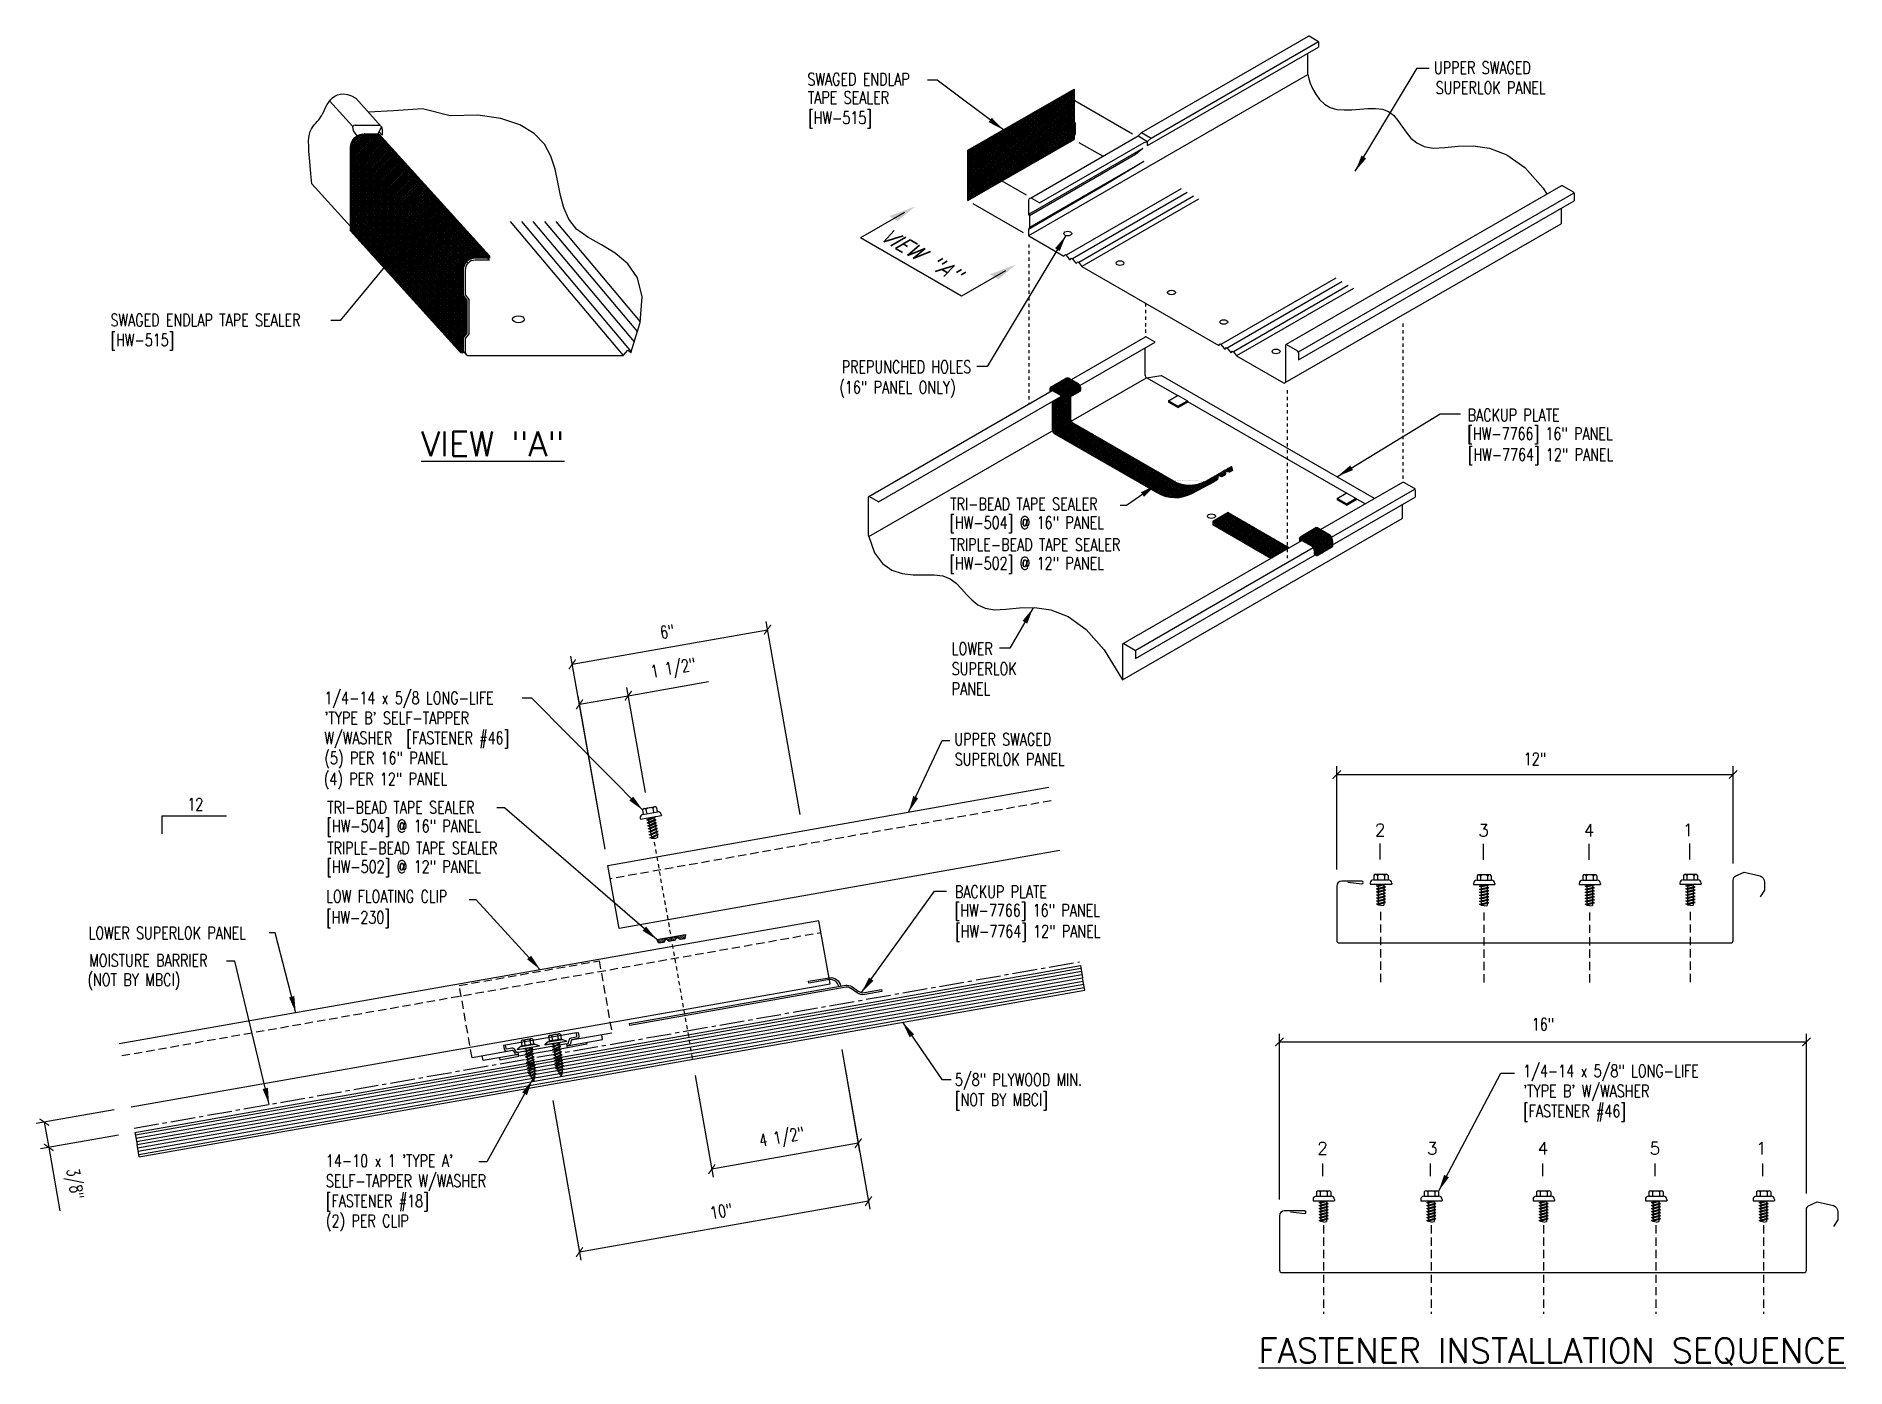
# Model space of a CAD drawing. Header units: inches. Extents: x 74.8 to 129.6, y 61.8 to 102.1.
import ezdxf
from ezdxf.enums import TextEntityAlignment as Align

# ---------------------------------------------------------------- set-up
doc = ezdxf.new("R2010")
doc.units = ezdxf.units.IN
doc.header["$MEASUREMENT"] = 0
for name, pattern in [('CENTER2', [1.125, 0.75, -0.125, 0.125, -0.125]), ('DASH2', [0.1875, 0.125, -0.0625]), ('HIDDEN', [0.375, 0.25, -0.125]), ('HIDDEN2', [0.1875, 0.125, -0.0625])]:
    doc.linetypes.add(name, pattern=pattern)
for name, color, linetype in [('BARRIER', 253, 'CENTER2'), ('clip', 5, 'Continuous'), ('DIM', 2, 'Continuous'), ('FASTENER', 9, 'Continuous'), ('MARK', 1, 'Continuous'), ('PANEL', 11, 'Continuous'), ('STLA', 10, 'Continuous'), ('TAPE', 8, 'Continuous'), ('TEXT', 2, 'Continuous'), ('WOOD', 3, 'Continuous')]:
    doc.layers.add(name, color=color, linetype=linetype)
doc.styles.add('ANNTEXT', font='romans.shx', dxfattribs={"height": 0.375})
doc.styles.add('TEXT', font='SIMPLEX', dxfattribs={"width": 0.75, "height": 6})
doc.styles.add('TEXT1', font='ROMANS.shx', dxfattribs={"width": 0.75, "height": 0.375})
doc.dimstyles.new('DETAIL', dxfattribs={"dimscale": 4, "dimtxt": 0.375, "dimasz": 0.0625, "dimexe": 0.0625, "dimexo": 0.125, "dimgap": 0.0625, "dimtad": 1, "dimdec": 4, "dimzin": 3, "dimdsep": 46, "dimlunit": 4, "dimtxsty": 'TEXT1', "dimblk": 'ARCHTICK', "dimcen": 0.0625, "dimclrd": 7, "dimclre": 7, "dimclrt": 2, "dimadec": 0, "dimazin": 0, "dimtfac": 0.59375, "dimtdec": 4, "dimtmove": 0, "dimatfit": 3, "dimfxl": 0, "dimfrac": 2, "dimtolj": 1, "dimtzin": 3, "dimarcsym": 0})
doc.dimstyles.new('DETAIL$7', dxfattribs={"dimscale": 4, "dimtxt": 6, "dimasz": 0.125, "dimexe": 0.0625, "dimexo": 0.125, "dimgap": 0.0625, "dimtad": 1, "dimdec": 5, "dimzin": 3, "dimdsep": 46, "dimlunit": 4, "dimtxsty": 'TEXT', "dimblk": 'ARCHTICK', "dimcen": 0.0625, "dimclrd": 7, "dimclre": 7, "dimclrt": 2, "dimadec": 0, "dimazin": 0, "dimtfac": 0.666667, "dimtdec": 5, "dimtmove": 0, "dimatfit": 3, "dimfxl": 0, "dimfrac": 2, "dimtolj": 1, "dimtzin": 3, "dimarcsym": 0})
pattern_1 = [(45, (77.079424, 58.24434), (-0.026516504, 0.026516504), []), (135, (77.079424, 58.24434), (-0.026516504, -0.026516504), [])]

msp = doc.modelspace()

# ---------------------------------------------------------------- texts
at = {"color": 2, "insert": (120.44808, 72.17169), "char_height": 0.375, "attachment_point": 5, "style": 'TEXT1'}
msp.add_mtext('\\A1;16"', dxfattribs=at)
at = {"layer": 'TEXT', "width": 0.75}
for s, style, p in [('SWAGED ENDLAP', 'TEXT1', (98.18219, 100.5979)), ('UPPER SWAGED', 'TEXT1', (117.14971, 100.9464)), ('TAPE SEALER', 'TEXT1', (98.19528, 100.04307)), ('SUPERLOK PANEL', 'TEXT1', (117.20328, 100.33926)), ('[HW-515]', 'TEXT1', (98.20486, 99.43107)), ('BACKUP PLATE', 'TEXT1', (118.1685, 90.42835)), ('[HW-7766] 16" PANEL', 'TEXT1', (118.16064, 89.86763)), ('[HW-7764] 12" PANEL', 'TEXT1', (118.17473, 89.23387)), ('TRI-BEAD TAPE SEALER', 'TEXT1', (102.50412, 87.73777)), ('[HW-504] @ 16" PANEL', 'TEXT1', (102.48196, 87.17299)), ('TRIPLE-BEAD TAPE SEALER', 'TEXT1', (102.50412, 86.50743)), ('[HW-502] @ 12" PANEL', 'TEXT1', (102.48196, 85.94264)), ('LOWER', 'TEXT1', (102.55124, 83.35505)), ('SUPERLOK', 'TEXT1', (102.55124, 82.74791)), ('PANEL', 'TEXT1', (102.55124, 82.14076)), ('UPPER SWAGED', 'TEXT1', (102.6312, 80.61263)), ('SUPERLOK PANEL', 'TEXT1', (102.64291, 80.00549)), ('(4) PER 12" PANEL', 'TEXT1', (83.54221, 79.4119)), ('TRI-BEAD TAPE SEALER', 'TEXT1', (83.64606, 78.55047)), ('[HW-504] @ 16" PANEL', 'TEXT1', (83.6239, 77.98568)), ('TRIPLE-BEAD TAPE SEALER', 'TEXT1', (83.64606, 77.32013)), ('[HW-502] @ 12" PANEL', 'TEXT1', (83.6239, 76.75534)), ('LOW FLOATING CLIP', 'ANNTEXT', (83.61421, 75.85479)), ('BACKUP PLATE', 'TEXT1', (102.64765, 75.99447)), ('[HW-230]', 'ANNTEXT', (83.61421, 75.2177)), ('[HW-7766] 16" PANEL', 'TEXT1', (102.63978, 75.43374)), ('LOWER SUPERLOK PANEL', 'TEXT1', (76.42514, 74.7476)), ('[HW-7764] 12" PANEL', 'TEXT1', (102.65388, 74.79998)), ('MOISTURE BARRIER', 'TEXT1', (76.44247, 73.91584)), ('(NOT BY MBCI)', 'TEXT1', (76.3892, 73.33098)), ('5/8" PLYWOOD MIN.', 'TEXT1', (102.64888, 70.30667)), ('1/4-14 x 5/8" LONG-LIFE', 'TEXT1', (119.84869, 70.5713)), ('[NOT BY MBCI]', 'TEXT1', (102.64888, 69.69953)), ("'TYPE B' W/WASHER", 'TEXT1', (119.84869, 69.96415)), ('[FASTENER #46]', 'TEXT1', (119.84869, 69.35701)), ("14-10 x 1 'TYPE A'", 'TEXT1', (83.60791, 67.85049)), ('SELF-TAPPER W/WASHER', 'TEXT1', (83.60791, 67.24335)), ('[FASTENER #18]', 'TEXT1', (83.60791, 66.63621)), ('(2) PER CLIP', 'TEXT1', (83.60791, 66.02906))]:
    msp.add_text(s, height=0.375, dxfattribs=dict(at, style=style)).set_placement(p)
at = {"layer": 'TEXT', "style": 'TEXT1', "oblique": 30}
msp.add_text('VIEW "A"', height=0.45, rotation=330.006428, dxfattribs=at).set_placement((100.34375, 95.95153))
at = {"layer": 'TEXT', "style": 'TEXT1', "width": 0.75}
for s, p in [('PREPUNCHED HOLES', (103.14024, 91.88952)), ('(16" PANEL ONLY)', (102.66941, 91.2714))]:
    msp.add_text(s, height=0.375, dxfattribs=at).set_placement(p, align=Align.RIGHT)
at = {"layer": 'TEXT', "color": 6, "style": 'TEXT1'}
msp.add_text('%%UVIEW "A"', height=0.75, dxfattribs=at).set_placement((86.49007, 89.3681))
at = {"layer": 'TEXT', "style": 'ANNTEXT'}
for s, p in [('2', (115.51725, 77.86993)), ('3', (118.64968, 77.8591)), ('4', (121.84358, 77.8591)), ('1', (124.84039, 77.86993)), ('2', (113.77529, 68.22933)), ('3', (117.09644, 68.22933)), ('4', (120.44805, 68.22933)), ('5', (123.83769, 68.22933)), ('1', (127.05795, 68.22933))]:
    msp.add_text(s, height=0.375, dxfattribs=at).set_placement(p, align=Align.CENTER)
at = {"layer": 'TEXT', "color": 2, "style": 'TEXT1'}
msp.add_text('%%UFASTENER INSTALLATION SEQUENCE', height=0.75, dxfattribs=at).set_placement((120.72797, 61.91879), align=Align.CENTER)
at = {"layer": 'TEXT', "color": 2, "insert": (120.20599, 80.20541), "char_height": 0.375, "attachment_point": 5, "style": 'TEXT1'}
msp.add_mtext('\\A1;12"', dxfattribs=at)

# ---------------------------------------------------------------- blocks, each defined once
blk = doc.blocks.new('st10')
at = {"layer": 'FASTENER'}
for p, q in [((-0.217, 0.114), (-0.326, 0.059)), ((-0.326, 0.059), (-0.326, 0.049)), ((-0.326, 0.049), (0.326, 0.049)), ((-0.217, 0.114), (0.217, 0.114)), ((-0.193, 0.137), (0.193, 0.137)), ((-0.193, 0.119), (0.193, 0.119)), ((-0.181, 0.276), (-0.181, 0.137)), ((-0.181, 0.137), (0.181, 0.137)), ((-0.135, 0.302), (0.135, 0.302)), ((-0.129, 0.035), (-0.124, 0.037)), ((-0.096, 0.017), (-0.129, 0.035)), ((-0.129, -0.049), (0.096, 0.015)), ((-0.124, 0.037), (-0.08, 0.037)), ((-0.096, 0.017), (-0.025, 0.037)), ((-0.089, 0.276), (-0.089, 0.137)), ((-0.08, 0.037), (0.08, 0.037)), ((-0.08, 0.021), (-0.08, -0.035)), ((0.08, 0.037), (0.08, 0.011)), ((0.089, 0.276), (0.089, 0.137)), ((0.129, -0.003), (0.096, 0.015)), ((0.181, 0.276), (0.181, 0.137)), ((0.217, 0.114), (0.326, 0.059)), ((0.326, 0.059), (0.326, 0.049)), ((-0.096, -0.068), (-0.129, -0.049)), ((-0.129, -0.134), (0.096, -0.069)), ((-0.096, -0.152), (-0.129, -0.134)), ((-0.129, -0.218), (0.096, -0.154)), ((-0.096, -0.237), (-0.129, -0.218)), ((-0.129, -0.303), (0.096, -0.238)), ((-0.096, -0.321), (-0.129, -0.303)), ((-0.129, -0.387), (0.096, -0.323)), ((-0.096, -0.406), (-0.129, -0.387)), ((-0.129, -0.471), (0.096, -0.407)), ((-0.096, -0.49), (-0.129, -0.471)), ((-0.129, -0.556), (0.096, -0.491)), ((-0.096, -0.068), (0.129, -0.004)), ((-0.096, -0.152), (0.129, -0.088)), ((-0.096, -0.237), (0.129, -0.172)), ((-0.096, -0.321), (0.129, -0.257)), ((-0.096, -0.406), (0.129, -0.341)), ((-0.096, -0.49), (0.129, -0.426)), ((-0.096, -0.575), (0.129, -0.51)), ((-0.08, -0.063), (-0.08, -0.12)), ((-0.08, -0.148), (-0.08, -0.204)), ((-0.08, -0.232), (-0.08, -0.288)), ((-0.08, -0.317), (-0.08, -0.373)), ((-0.08, -0.401), (-0.08, -0.457)), ((-0.08, -0.485), (-0.08, -0.542)), ((0.08, -0.016), (0.08, -0.074)), ((0.08, -0.102), (0.08, -0.158)), ((0.08, -0.186), (0.08, -0.243)), ((0.08, -0.27), (0.08, -0.327)), ((0.08, -0.355), (0.08, -0.412)), ((0.08, -0.44), (0.08, -0.496)), ((0.08, -0.524), (0.08, -0.58)), ((0.129, -0.088), (0.096, -0.069)), ((0.129, -0.172), (0.096, -0.154)), ((0.129, -0.257), (0.096, -0.238)), ((0.129, -0.341), (0.096, -0.323)), ((0.129, -0.426), (0.096, -0.407)), ((0.129, -0.51), (0.096, -0.491)), ((-0.096, -0.575), (-0.129, -0.556)), ((-0.129, -0.64), (0.096, -0.576)), ((-0.096, -0.659), (-0.129, -0.64)), ((-0.121, -0.722), (0.092, -0.662)), ((-0.088, -0.741), (-0.121, -0.722)), ((-0.096, -0.659), (0.129, -0.595)), ((-0.095, -0.799), (0.071, -0.752)), ((-0.061, -0.818), (-0.095, -0.799)), ((-0.088, -0.741), (0.125, -0.68)), ((-0.08, -0.57), (-0.08, -0.626)), ((-0.063, -0.877), (0.034, -0.847)), ((-0.029, -0.895), (-0.063, -0.877)), ((-0.061, -0.818), (0.104, -0.771)), ((-0.029, -0.895), (0.068, -0.866)), ((0.068, -0.866), (0.034, -0.847)), ((0.104, -0.771), (0.071, -0.752)), ((0.125, -0.68), (0.092, -0.662)), ((0.129, -0.595), (0.096, -0.576))]:
    blk.add_line(p, q, dxfattribs=at)
blk.add_lwpolyline([(-0.331, 0.037), (-0.331, 0.049), (0.331, 0.049), (0.331, 0.037)], close=True, dxfattribs=at)
for centre, radius, start, end in [((-0.193, 0.128), 0.00894, 90, 270), ((-0.135, 0.25), 0.0527, 29.8754, 150.1246), ((0, 0.138), 0.164, 56.9974, 123.0026), ((0.135, 0.25), 0.0527, 29.8754, 150.1246), ((0.193, 0.128), 0.00894, 270, 90), ((0.676, -0.642), 0.757, 180.9696, 185.1765), ((0.676, -0.642), 0.757, 187.255, 191.3837), ((0.676, -0.642), 0.757, 193.4363, 197.6723), ((0.676, -0.642), 0.757, 199.1495, 206.7351), ((-0.676, -0.642), 0.757, 333.2649, 342.2085), ((-0.676, -0.642), 0.757, 343.5473, 349.3968), ((-0.676, -0.642), 0.757, 351.6648, 356.0901), ((-0.676, -0.642), 0.757, 358.2537, 2.5109)]:
    blk.add_arc(centre, radius, start, end, dxfattribs=at)
blk = doc.blocks.new('MB_PESBL')
blk.add_lwpolyline([(0.244, -0.128, 0.409426), (0, 0.128), (-0.628, 0.128), (-0.628, 0.187), (0, 0.187, -0.414518), (0.303, -0.128)], format="xyb")
blk.add_lwpolyline([(1.5, -0.503), (0.977, -0.503, -0.198912), (0.76, -0.413), (0.59, -0.242, 0.198912), (0.457, -0.188), (-6.19, -0.188), (-6.19, -0.128), (0.457, -0.128, -0.198912), (0.632, -0.2), (0.803, -0.37, 0.198912), (0.977, -0.443), (1.5, -0.443)], format="xyb", close=True)
blk = doc.blocks.new('_ArchTick')
at = {"color": 0, "linetype": 'ByBlock', "const_width": 0.15}
blk.add_lwpolyline([(-0.5, -0.5), (0.5, 0.5)], dxfattribs=at)
blk = doc.blocks.new('*D15')
at = {"layer": 'DEFPOINTS', "color": 0}
for p in [(99.134, 71.895), (94.702, 71.113), (95.289, 67.785)]:
    blk.add_point(p, dxfattribs=at)
at = {"layer": 'DIM', "color": 7, "lineweight": -2}
for p, q in [((99.221, 71.403), (99.764, 68.321)), ((94.789, 70.621), (95.333, 67.539)), ((99.721, 68.567), (95.289, 67.785))]:
    blk.add_line(p, q, dxfattribs=at)
at = {"layer": 'DIM', "color": 7, "lineweight": -2, "xscale": 0.25, "yscale": 0.25, "zscale": 0.25}
for p, rotation in [((99.721, 68.567), 10.0068631985313), ((95.289, 67.785), 190.0068631985314)]:
    blk.add_blockref('_ArchTick', p, dxfattribs=dict(at, rotation=rotation))
at = {"layer": 'DIM', "color": 2, "insert": (97.412, 68.704), "char_height": 0.375, "attachment_point": 5, "rotation": 10.0069, "style": 'TEXT1'}
blk.add_mtext('\\A1;4 1/2"', dxfattribs=at)
blk = doc.blocks.new('*D16')
at = {"layer": 'DEFPOINTS', "color": 0}
for p in [(96.974, 84.118), (98.052, 78.029), (92.144, 76.983)]:
    blk.add_point(p, dxfattribs=at)
at = {"layer": 'DIM', "color": 7, "lineweight": -2}
for p, q in [((97.965, 78.522), (96.93, 84.364)), ((91.066, 83.072), (96.974, 84.118)), ((92.057, 77.475), (91.022, 83.318))]:
    blk.add_line(p, q, dxfattribs=at)
at = {"layer": 'DIM', "color": 7, "lineweight": -2, "xscale": 0.25, "yscale": 0.25, "zscale": 0.25}
for p, rotation in [((96.974, 84.118), 10.04325831607526), ((91.066, 83.072), 190.0432583160753)]:
    blk.add_blockref('_ArchTick', p, dxfattribs=dict(at, rotation=rotation))
at = {"layer": 'DIM', "color": 2, "insert": (93.937, 84.061), "char_height": 0.375, "attachment_point": 5, "rotation": 10.0433, "style": 'TEXT1'}
blk.add_mtext('\\A1;6"', dxfattribs=at)
blk = doc.blocks.new('*D17')
at = {"layer": 'DEFPOINTS', "color": 0}
for p in [(92.761, 82.12), (93.364, 78.699), (92.144, 76.983)]:
    blk.add_point(p, dxfattribs=at)
at = {"layer": 'DIM', "color": 7, "lineweight": -2}
for p, q in [((93.278, 79.191), (92.718, 82.367)), ((92.761, 82.12), (95.184, 82.547)), ((92.057, 77.475), (91.241, 82.106)), ((91.284, 81.86), (92.761, 82.12))]:
    blk.add_line(p, q, dxfattribs=at)
at = {"layer": 'DIM', "color": 7, "lineweight": -2, "xscale": 0.25, "yscale": 0.25, "zscale": 0.25}
for p, rotation in [((92.761, 82.12), 9.99999999999981), ((91.284, 81.86), 189.9999999999998)]:
    blk.add_blockref('_ArchTick', p, dxfattribs=dict(at, rotation=rotation))
at = {"layer": 'DIM', "color": 2, "insert": (94.126, 82.905), "char_height": 0.375, "attachment_point": 5, "rotation": 10, "style": 'TEXT1'}
blk.add_mtext('\\A1;1 1/2"', dxfattribs=at)
blk = doc.blocks.new('*X5')
at = {"color": 0}
for p, q in [((-0.434, 0.135), (-0.434, 0.135)), ((-0.434, 0.123), (-0.434, 0.123)), ((-0.422, 0.141), (-0.422, 0.141)), ((-0.422, 0.129), (-0.422, 0.129)), ((-0.422, 0.117), (-0.422, 0.117)), ((-0.422, 0.105), (-0.422, 0.105)), ((-0.422, 0.094), (-0.422, 0.094)), ((-0.422, 0.082), (-0.422, 0.082)), ((-0.41, 0.135), (-0.41, 0.135)), ((-0.41, 0.123), (-0.41, 0.123)), ((-0.41, 0.111), (-0.41, 0.111)), ((-0.41, 0.1), (-0.41, 0.1)), ((-0.41, 0.088), (-0.41, 0.088)), ((-0.41, 0.076), (-0.41, 0.076)), ((-0.41, 0.064), (-0.41, 0.064)), ((-0.41, 0.053), (-0.41, 0.053)), ((-0.41, 0.041), (-0.41, 0.041)), ((-0.398, 0.141), (-0.398, 0.141)), ((-0.398, 0.129), (-0.398, 0.129)), ((-0.398, 0.117), (-0.398, 0.117)), ((-0.398, 0.105), (-0.398, 0.105)), ((-0.398, 0.094), (-0.398, 0.094)), ((-0.398, 0.082), (-0.398, 0.082)), ((-0.398, 0.07), (-0.398, 0.07)), ((-0.398, 0.059), (-0.398, 0.059)), ((-0.398, 0.047), (-0.398, 0.047)), ((-0.398, 0.035), (-0.398, 0.035)), ((-0.398, 0.023), (-0.398, 0.023)), ((-0.387, 0.135), (-0.387, 0.135)), ((-0.387, 0.123), (-0.387, 0.123)), ((-0.387, 0.111), (-0.387, 0.111)), ((-0.387, 0.1), (-0.387, 0.1)), ((-0.387, 0.088), (-0.387, 0.088)), ((-0.387, 0.076), (-0.387, 0.076)), ((-0.387, 0.064), (-0.387, 0.064)), ((-0.387, 0.053), (-0.387, 0.053)), ((-0.387, 0.041), (-0.387, 0.041)), ((-0.387, 0.029), (-0.387, 0.029)), ((-0.375, 0.141), (-0.375, 0.141)), ((-0.375, 0.129), (-0.375, 0.129)), ((-0.375, 0.117), (-0.375, 0.117)), ((-0.375, 0.105), (-0.375, 0.105)), ((-0.375, 0.094), (-0.375, 0.094)), ((-0.375, 0.082), (-0.375, 0.082)), ((-0.375, 0.07), (-0.375, 0.07)), ((-0.375, 0.059), (-0.375, 0.059)), ((-0.375, 0.047), (-0.375, 0.047)), ((-0.375, 0.035), (-0.375, 0.035)), ((-0.375, 0.023), (-0.375, 0.023)), ((-0.363, 0.135), (-0.363, 0.135)), ((-0.363, 0.123), (-0.363, 0.123)), ((-0.363, 0.111), (-0.363, 0.111)), ((-0.363, 0.1), (-0.363, 0.1)), ((-0.363, 0.088), (-0.363, 0.088)), ((-0.363, 0.076), (-0.363, 0.076)), ((-0.363, 0.064), (-0.363, 0.064)), ((-0.363, 0.053), (-0.363, 0.053)), ((-0.363, 0.041), (-0.363, 0.041)), ((-0.363, 0.029), (-0.363, 0.029)), ((-0.352, 0.141), (-0.352, 0.141)), ((-0.352, 0.129), (-0.352, 0.129)), ((-0.352, 0.117), (-0.352, 0.117)), ((-0.352, 0.105), (-0.352, 0.105)), ((-0.352, 0.094), (-0.352, 0.094)), ((-0.352, 0.082), (-0.352, 0.082)), ((-0.352, 0.07), (-0.352, 0.07)), ((-0.352, 0.059), (-0.352, 0.059)), ((-0.352, 0.047), (-0.352, 0.047)), ((-0.352, 0.035), (-0.352, 0.035)), ((-0.352, 0.023), (-0.352, 0.023)), ((-0.34, 0.135), (-0.34, 0.135)), ((-0.34, 0.123), (-0.34, 0.123)), ((-0.34, 0.111), (-0.34, 0.111)), ((-0.34, 0.1), (-0.34, 0.1)), ((-0.34, 0.088), (-0.34, 0.088)), ((-0.34, 0.076), (-0.34, 0.076)), ((-0.34, 0.064), (-0.34, 0.064)), ((-0.34, 0.053), (-0.34, 0.053)), ((-0.34, 0.041), (-0.34, 0.041)), ((-0.34, 0.029), (-0.34, 0.029)), ((-0.328, 0.141), (-0.328, 0.141)), ((-0.328, 0.129), (-0.328, 0.129)), ((-0.328, 0.117), (-0.328, 0.117)), ((-0.328, 0.105), (-0.328, 0.105)), ((-0.328, 0.094), (-0.328, 0.094)), ((-0.328, 0.082), (-0.328, 0.082)), ((-0.328, 0.07), (-0.328, 0.07)), ((-0.328, 0.059), (-0.328, 0.059)), ((-0.328, 0.047), (-0.328, 0.047)), ((-0.328, 0.035), (-0.328, 0.035)), ((-0.328, 0.023), (-0.328, 0.023)), ((-0.316, 0.135), (-0.316, 0.135)), ((-0.316, 0.123), (-0.316, 0.123)), ((-0.316, 0.111), (-0.316, 0.111)), ((-0.316, 0.1), (-0.316, 0.1)), ((-0.316, 0.088), (-0.316, 0.088)), ((-0.316, 0.076), (-0.316, 0.076)), ((-0.316, 0.064), (-0.316, 0.064)), ((-0.316, 0.053), (-0.316, 0.053)), ((-0.316, 0.041), (-0.316, 0.041)), ((-0.316, 0.029), (-0.316, 0.029)), ((-0.305, 0.141), (-0.305, 0.141)), ((-0.305, 0.129), (-0.305, 0.129)), ((-0.305, 0.117), (-0.305, 0.117)), ((-0.305, 0.105), (-0.305, 0.105)), ((-0.305, 0.094), (-0.305, 0.094)), ((-0.305, 0.082), (-0.305, 0.082)), ((-0.305, 0.07), (-0.305, 0.07)), ((-0.305, 0.059), (-0.305, 0.059)), ((-0.305, 0.047), (-0.305, 0.047)), ((-0.305, 0.035), (-0.305, 0.035)), ((-0.305, 0.023), (-0.305, 0.023)), ((-0.293, 0.135), (-0.293, 0.135)), ((-0.293, 0.123), (-0.293, 0.123)), ((-0.293, 0.111), (-0.293, 0.111)), ((-0.293, 0.1), (-0.293, 0.1)), ((-0.293, 0.088), (-0.293, 0.088)), ((-0.293, 0.076), (-0.293, 0.076)), ((-0.293, 0.064), (-0.293, 0.064)), ((-0.293, 0.053), (-0.293, 0.053)), ((-0.293, 0.041), (-0.293, 0.041)), ((-0.293, 0.029), (-0.293, 0.029)), ((-0.281, 0.141), (-0.281, 0.141)), ((-0.281, 0.129), (-0.281, 0.129)), ((-0.281, 0.117), (-0.281, 0.117)), ((-0.281, 0.105), (-0.281, 0.105)), ((-0.281, 0.094), (-0.281, 0.094)), ((-0.281, 0.082), (-0.281, 0.082)), ((-0.281, 0.07), (-0.281, 0.07)), ((-0.281, 0.059), (-0.281, 0.059)), ((-0.281, 0.047), (-0.281, 0.047)), ((-0.281, 0.035), (-0.281, 0.035)), ((-0.281, 0.023), (-0.281, 0.023)), ((-0.27, 0.135), (-0.27, 0.135)), ((-0.27, 0.123), (-0.27, 0.123)), ((-0.27, 0.111), (-0.27, 0.111)), ((-0.27, 0.1), (-0.27, 0.1)), ((-0.27, 0.088), (-0.27, 0.088)), ((-0.27, 0.076), (-0.27, 0.076)), ((-0.27, 0.064), (-0.27, 0.064)), ((-0.27, 0.053), (-0.27, 0.053)), ((-0.27, 0.041), (-0.27, 0.041)), ((-0.27, 0.029), (-0.27, 0.029)), ((-0.258, 0.141), (-0.258, 0.141)), ((-0.258, 0.129), (-0.258, 0.129)), ((-0.258, 0.117), (-0.258, 0.117)), ((-0.258, 0.105), (-0.258, 0.105)), ((-0.258, 0.094), (-0.258, 0.094)), ((-0.258, 0.082), (-0.258, 0.082)), ((-0.258, 0.07), (-0.258, 0.07)), ((-0.258, 0.059), (-0.258, 0.059)), ((-0.258, 0.047), (-0.258, 0.047)), ((-0.258, 0.035), (-0.258, 0.035)), ((-0.258, 0.023), (-0.258, 0.023)), ((-0.246, 0.135), (-0.246, 0.135)), ((-0.246, 0.123), (-0.246, 0.123)), ((-0.246, 0.111), (-0.246, 0.111)), ((-0.246, 0.1), (-0.246, 0.1)), ((-0.246, 0.088), (-0.246, 0.088)), ((-0.246, 0.076), (-0.246, 0.076)), ((-0.246, 0.064), (-0.246, 0.064)), ((-0.246, 0.053), (-0.246, 0.053)), ((-0.246, 0.041), (-0.246, 0.041)), ((-0.234, 0.141), (-0.234, 0.141)), ((-0.234, 0.129), (-0.234, 0.129)), ((-0.234, 0.117), (-0.234, 0.117)), ((-0.234, 0.105), (-0.234, 0.105)), ((-0.234, 0.094), (-0.234, 0.094)), ((-0.234, 0.082), (-0.234, 0.082)), ((-0.234, 0.07), (-0.234, 0.07)), ((-0.234, 0.059), (-0.234, 0.059)), ((-0.234, 0.047), (-0.234, 0.047)), ((-0.223, 0.135), (-0.223, 0.135)), ((-0.223, 0.123), (-0.223, 0.123)), ((-0.223, 0.111), (-0.223, 0.111)), ((-0.223, 0.1), (-0.223, 0.1)), ((-0.223, 0.088), (-0.223, 0.088)), ((-0.223, 0.076), (-0.223, 0.076)), ((-0.223, 0.064), (-0.223, 0.064)), ((-0.211, 0.141), (-0.211, 0.141)), ((-0.211, 0.129), (-0.211, 0.129)), ((-0.211, 0.117), (-0.211, 0.117)), ((-0.211, 0.105), (-0.211, 0.105)), ((-0.211, 0.094), (-0.211, 0.094)), ((-0.211, 0.082), (-0.211, 0.082)), ((-0.211, 0.07), (-0.211, 0.07)), ((-0.199, 0.135), (-0.199, 0.135)), ((-0.199, 0.123), (-0.199, 0.123)), ((-0.199, 0.111), (-0.199, 0.111)), ((-0.199, 0.1), (-0.199, 0.1)), ((-0.199, 0.088), (-0.199, 0.088)), ((-0.188, 0.141), (-0.188, 0.141)), ((-0.188, 0.129), (-0.188, 0.129)), ((-0.188, 0.117), (-0.188, 0.117)), ((-0.188, 0.105), (-0.188, 0.105)), ((-0.188, 0.094), (-0.188, 0.094)), ((-0.176, 0.135), (-0.176, 0.135)), ((-0.176, 0.123), (-0.176, 0.123)), ((-0.176, 0.111), (-0.176, 0.111)), ((-0.164, 0.141), (-0.164, 0.141)), ((-0.164, 0.129), (-0.164, 0.129)), ((-0.164, 0.117), (-0.164, 0.117)), ((-0.164, 0.105), (-0.164, 0.105)), ((-0.152, 0.135), (-0.152, 0.135)), ((-0.152, 0.123), (-0.152, 0.123)), ((-0.152, 0.111), (-0.152, 0.111)), ((-0.152, 0.1), (-0.152, 0.1)), ((-0.141, 0.141), (-0.141, 0.141)), ((-0.141, 0.129), (-0.141, 0.129)), ((-0.141, 0.117), (-0.141, 0.117)), ((-0.141, 0.105), (-0.141, 0.105)), ((-0.141, 0.094), (-0.141, 0.094)), ((-0.141, 0.082), (-0.141, 0.082)), ((-0.129, 0.135), (-0.129, 0.135)), ((-0.129, 0.123), (-0.129, 0.123)), ((-0.129, 0.111), (-0.129, 0.111)), ((-0.129, 0.1), (-0.129, 0.1)), ((-0.129, 0.088), (-0.129, 0.088)), ((-0.129, 0.076), (-0.129, 0.076)), ((-0.117, 0.141), (-0.117, 0.141)), ((-0.117, 0.129), (-0.117, 0.129)), ((-0.117, 0.117), (-0.117, 0.117)), ((-0.117, 0.105), (-0.117, 0.105)), ((-0.117, 0.094), (-0.117, 0.094)), ((-0.117, 0.082), (-0.117, 0.082)), ((-0.117, 0.07), (-0.117, 0.07)), ((-0.117, 0.059), (-0.117, 0.059)), ((-0.105, 0.135), (-0.105, 0.135)), ((-0.105, 0.123), (-0.105, 0.123)), ((-0.105, 0.111), (-0.105, 0.111)), ((-0.105, 0.1), (-0.105, 0.1)), ((-0.105, 0.088), (-0.105, 0.088)), ((-0.105, 0.076), (-0.105, 0.076)), ((-0.105, 0.064), (-0.105, 0.064)), ((-0.105, 0.053), (-0.105, 0.053)), ((-0.094, 0.141), (-0.094, 0.141)), ((-0.094, 0.129), (-0.094, 0.129)), ((-0.094, 0.117), (-0.094, 0.117)), ((-0.094, 0.105), (-0.094, 0.105)), ((-0.094, 0.094), (-0.094, 0.094)), ((-0.094, 0.082), (-0.094, 0.082)), ((-0.094, 0.07), (-0.094, 0.07)), ((-0.094, 0.059), (-0.094, 0.059)), ((-0.094, 0.047), (-0.094, 0.047)), ((-0.094, 0.035), (-0.094, 0.035)), ((-0.082, 0.135), (-0.082, 0.135)), ((-0.082, 0.123), (-0.082, 0.123)), ((-0.082, 0.111), (-0.082, 0.111)), ((-0.082, 0.1), (-0.082, 0.1)), ((-0.082, 0.088), (-0.082, 0.088)), ((-0.082, 0.076), (-0.082, 0.076)), ((-0.082, 0.064), (-0.082, 0.064)), ((-0.082, 0.053), (-0.082, 0.053)), ((-0.082, 0.041), (-0.082, 0.041)), ((-0.082, 0.029), (-0.082, 0.029)), ((-0.07, 0.141), (-0.07, 0.141)), ((-0.07, 0.129), (-0.07, 0.129)), ((-0.07, 0.117), (-0.07, 0.117)), ((-0.07, 0.105), (-0.07, 0.105)), ((-0.07, 0.094), (-0.07, 0.094)), ((-0.07, 0.082), (-0.07, 0.082)), ((-0.07, 0.07), (-0.07, 0.07)), ((-0.07, 0.059), (-0.07, 0.059)), ((-0.07, 0.047), (-0.07, 0.047)), ((-0.07, 0.035), (-0.07, 0.035)), ((-0.07, 0.023), (-0.07, 0.023)), ((-0.059, 0.135), (-0.059, 0.135)), ((-0.059, 0.123), (-0.059, 0.123)), ((-0.059, 0.111), (-0.059, 0.111)), ((-0.059, 0.1), (-0.059, 0.1)), ((-0.059, 0.088), (-0.059, 0.088)), ((-0.059, 0.076), (-0.059, 0.076)), ((-0.059, 0.064), (-0.059, 0.064)), ((-0.059, 0.053), (-0.059, 0.053)), ((-0.059, 0.041), (-0.059, 0.041)), ((-0.059, 0.029), (-0.059, 0.029)), ((-0.047, 0.141), (-0.047, 0.141)), ((-0.047, 0.129), (-0.047, 0.129)), ((-0.047, 0.117), (-0.047, 0.117)), ((-0.047, 0.105), (-0.047, 0.105)), ((-0.047, 0.094), (-0.047, 0.094)), ((-0.047, 0.082), (-0.047, 0.082)), ((-0.047, 0.07), (-0.047, 0.07)), ((-0.047, 0.059), (-0.047, 0.059)), ((-0.047, 0.047), (-0.047, 0.047)), ((-0.047, 0.035), (-0.047, 0.035)), ((-0.047, 0.023), (-0.047, 0.023)), ((-0.035, 0.135), (-0.035, 0.135)), ((-0.035, 0.123), (-0.035, 0.123)), ((-0.035, 0.111), (-0.035, 0.111)), ((-0.035, 0.1), (-0.035, 0.1)), ((-0.035, 0.088), (-0.035, 0.088)), ((-0.035, 0.076), (-0.035, 0.076)), ((-0.035, 0.064), (-0.035, 0.064)), ((-0.035, 0.053), (-0.035, 0.053)), ((-0.035, 0.041), (-0.035, 0.041)), ((-0.035, 0.029), (-0.035, 0.029)), ((-0.023, 0.141), (-0.023, 0.141)), ((-0.023, 0.129), (-0.023, 0.129)), ((-0.023, 0.117), (-0.023, 0.117)), ((-0.023, 0.105), (-0.023, 0.105)), ((-0.023, 0.094), (-0.023, 0.094)), ((-0.023, 0.082), (-0.023, 0.082)), ((-0.023, 0.07), (-0.023, 0.07)), ((-0.023, 0.059), (-0.023, 0.059)), ((-0.023, 0.047), (-0.023, 0.047)), ((-0.023, 0.035), (-0.023, 0.035)), ((-0.023, 0.023), (-0.023, 0.023)), ((-0.012, 0.135), (-0.012, 0.135)), ((-0.012, 0.123), (-0.012, 0.123)), ((-0.012, 0.111), (-0.012, 0.111)), ((-0.012, 0.1), (-0.012, 0.1)), ((-0.012, 0.088), (-0.012, 0.088)), ((-0.012, 0.076), (-0.012, 0.076)), ((-0.012, 0.064), (-0.012, 0.064)), ((-0.012, 0.053), (-0.012, 0.053)), ((-0.012, 0.041), (-0.012, 0.041)), ((-0.012, 0.029), (-0.012, 0.029)), ((0, 0.141), (0, 0.141)), ((0, 0.129), (0, 0.129)), ((0, 0.117), (0, 0.117)), ((0, 0.105), (0, 0.105)), ((0, 0.094), (0, 0.094)), ((0, 0.082), (0, 0.082)), ((0, 0.07), (0, 0.07)), ((0, 0.059), (0, 0.059)), ((0, 0.047), (0, 0.047)), ((0, 0.035), (0, 0.035)), ((0, 0.023), (0, 0.023)), ((0.012, 0.135), (0.012, 0.135)), ((0.012, 0.123), (0.012, 0.123)), ((0.012, 0.111), (0.012, 0.111)), ((0.012, 0.1), (0.012, 0.1)), ((0.012, 0.088), (0.012, 0.088)), ((0.012, 0.076), (0.012, 0.076)), ((0.012, 0.064), (0.012, 0.064)), ((0.012, 0.053), (0.012, 0.053)), ((0.012, 0.041), (0.012, 0.041)), ((0.012, 0.029), (0.012, 0.029)), ((0.023, 0.141), (0.023, 0.141)), ((0.023, 0.129), (0.023, 0.129)), ((0.023, 0.117), (0.023, 0.117)), ((0.023, 0.105), (0.023, 0.105)), ((0.023, 0.094), (0.023, 0.094)), ((0.023, 0.082), (0.023, 0.082)), ((0.023, 0.07), (0.023, 0.07)), ((0.023, 0.059), (0.023, 0.059)), ((0.023, 0.047), (0.023, 0.047)), ((0.023, 0.035), (0.023, 0.035)), ((0.023, 0.023), (0.023, 0.023)), ((0.035, 0.135), (0.035, 0.135)), ((0.035, 0.123), (0.035, 0.123)), ((0.035, 0.111), (0.035, 0.111)), ((0.035, 0.1), (0.035, 0.1)), ((0.035, 0.088), (0.035, 0.088)), ((0.035, 0.076), (0.035, 0.076)), ((0.035, 0.064), (0.035, 0.064)), ((0.035, 0.053), (0.035, 0.053)), ((0.035, 0.041), (0.035, 0.041)), ((0.035, 0.029), (0.035, 0.029)), ((0.047, 0.141), (0.047, 0.141)), ((0.047, 0.129), (0.047, 0.129)), ((0.047, 0.117), (0.047, 0.117)), ((0.047, 0.105), (0.047, 0.105)), ((0.047, 0.094), (0.047, 0.094)), ((0.047, 0.082), (0.047, 0.082)), ((0.047, 0.07), (0.047, 0.07)), ((0.047, 0.059), (0.047, 0.059)), ((0.047, 0.047), (0.047, 0.047)), ((0.047, 0.035), (0.047, 0.035)), ((0.047, 0.023), (0.047, 0.023)), ((0.059, 0.135), (0.059, 0.135)), ((0.059, 0.123), (0.059, 0.123)), ((0.059, 0.111), (0.059, 0.111)), ((0.059, 0.1), (0.059, 0.1)), ((0.059, 0.088), (0.059, 0.088)), ((0.059, 0.076), (0.059, 0.076)), ((0.059, 0.064), (0.059, 0.064)), ((0.059, 0.053), (0.059, 0.053)), ((0.059, 0.041), (0.059, 0.041)), ((0.059, 0.029), (0.059, 0.029)), ((0.07, 0.141), (0.07, 0.141)), ((0.07, 0.129), (0.07, 0.129)), ((0.07, 0.117), (0.07, 0.117)), ((0.07, 0.105), (0.07, 0.105)), ((0.07, 0.094), (0.07, 0.094)), ((0.07, 0.082), (0.07, 0.082)), ((0.07, 0.07), (0.07, 0.07)), ((0.07, 0.059), (0.07, 0.059)), ((0.07, 0.047), (0.07, 0.047)), ((0.07, 0.035), (0.07, 0.035)), ((0.07, 0.023), (0.07, 0.023)), ((0.082, 0.135), (0.082, 0.135)), ((0.082, 0.123), (0.082, 0.123)), ((0.082, 0.111), (0.082, 0.111)), ((0.082, 0.1), (0.082, 0.1)), ((0.082, 0.088), (0.082, 0.088)), ((0.082, 0.076), (0.082, 0.076)), ((0.082, 0.064), (0.082, 0.064)), ((0.082, 0.053), (0.082, 0.053)), ((0.082, 0.041), (0.082, 0.041)), ((0.082, 0.029), (0.082, 0.029)), ((0.094, 0.141), (0.094, 0.141)), ((0.094, 0.129), (0.094, 0.129)), ((0.094, 0.117), (0.094, 0.117)), ((0.094, 0.105), (0.094, 0.105)), ((0.094, 0.094), (0.094, 0.094)), ((0.094, 0.082), (0.094, 0.082)), ((0.094, 0.07), (0.094, 0.07)), ((0.094, 0.059), (0.094, 0.059)), ((0.094, 0.047), (0.094, 0.047)), ((0.094, 0.035), (0.094, 0.035)), ((0.105, 0.135), (0.105, 0.135)), ((0.105, 0.123), (0.105, 0.123)), ((0.105, 0.111), (0.105, 0.111)), ((0.105, 0.1), (0.105, 0.1)), ((0.105, 0.088), (0.105, 0.088)), ((0.105, 0.076), (0.105, 0.076)), ((0.105, 0.064), (0.105, 0.064)), ((0.105, 0.053), (0.105, 0.053)), ((0.117, 0.141), (0.117, 0.141)), ((0.117, 0.129), (0.117, 0.129)), ((0.117, 0.117), (0.117, 0.117)), ((0.117, 0.105), (0.117, 0.105)), ((0.117, 0.094), (0.117, 0.094)), ((0.117, 0.082), (0.117, 0.082)), ((0.117, 0.07), (0.117, 0.07)), ((0.117, 0.059), (0.117, 0.059)), ((0.129, 0.135), (0.129, 0.135)), ((0.129, 0.123), (0.129, 0.123)), ((0.129, 0.111), (0.129, 0.111)), ((0.129, 0.1), (0.129, 0.1)), ((0.129, 0.088), (0.129, 0.088)), ((0.129, 0.076), (0.129, 0.076)), ((0.141, 0.141), (0.141, 0.141)), ((0.141, 0.129), (0.141, 0.129)), ((0.141, 0.117), (0.141, 0.117)), ((0.141, 0.105), (0.141, 0.105)), ((0.141, 0.094), (0.141, 0.094)), ((0.141, 0.082), (0.141, 0.082)), ((0.152, 0.135), (0.152, 0.135)), ((0.152, 0.123), (0.152, 0.123)), ((0.152, 0.111), (0.152, 0.111)), ((0.152, 0.1), (0.152, 0.1)), ((0.164, 0.141), (0.164, 0.141)), ((0.164, 0.129), (0.164, 0.129)), ((0.164, 0.117), (0.164, 0.117)), ((0.164, 0.105), (0.164, 0.105)), ((0.176, 0.135), (0.176, 0.135)), ((0.176, 0.123), (0.176, 0.123)), ((0.176, 0.111), (0.176, 0.111)), ((0.188, 0.141), (0.188, 0.141)), ((0.188, 0.129), (0.188, 0.129)), ((0.188, 0.117), (0.188, 0.117)), ((0.188, 0.105), (0.188, 0.105)), ((0.188, 0.094), (0.188, 0.094)), ((0.199, 0.135), (0.199, 0.135)), ((0.199, 0.123), (0.199, 0.123)), ((0.199, 0.111), (0.199, 0.111)), ((0.199, 0.1), (0.199, 0.1)), ((0.199, 0.088), (0.199, 0.088)), ((0.211, 0.141), (0.211, 0.141)), ((0.211, 0.129), (0.211, 0.129)), ((0.211, 0.117), (0.211, 0.117)), ((0.211, 0.105), (0.211, 0.105)), ((0.211, 0.094), (0.211, 0.094)), ((0.211, 0.082), (0.211, 0.082)), ((0.211, 0.07), (0.211, 0.07)), ((0.223, 0.135), (0.223, 0.135)), ((0.223, 0.123), (0.223, 0.123)), ((0.223, 0.111), (0.223, 0.111)), ((0.223, 0.1), (0.223, 0.1)), ((0.223, 0.088), (0.223, 0.088)), ((0.223, 0.076), (0.223, 0.076)), ((0.223, 0.064), (0.223, 0.064)), ((0.234, 0.141), (0.234, 0.141)), ((0.234, 0.129), (0.234, 0.129)), ((0.234, 0.117), (0.234, 0.117)), ((0.234, 0.105), (0.234, 0.105)), ((0.234, 0.094), (0.234, 0.094)), ((0.234, 0.082), (0.234, 0.082)), ((0.234, 0.07), (0.234, 0.07)), ((0.234, 0.059), (0.234, 0.059)), ((0.234, 0.047), (0.234, 0.047)), ((0.246, 0.135), (0.246, 0.135)), ((0.246, 0.123), (0.246, 0.123)), ((0.246, 0.111), (0.246, 0.111)), ((0.246, 0.1), (0.246, 0.1)), ((0.246, 0.088), (0.246, 0.088)), ((0.246, 0.076), (0.246, 0.076)), ((0.246, 0.064), (0.246, 0.064)), ((0.246, 0.053), (0.246, 0.053)), ((0.246, 0.041), (0.246, 0.041)), ((0.258, 0.141), (0.258, 0.141)), ((0.258, 0.129), (0.258, 0.129)), ((0.258, 0.117), (0.258, 0.117)), ((0.258, 0.105), (0.258, 0.105)), ((0.258, 0.094), (0.258, 0.094)), ((0.258, 0.082), (0.258, 0.082)), ((0.258, 0.07), (0.258, 0.07)), ((0.258, 0.059), (0.258, 0.059)), ((0.258, 0.047), (0.258, 0.047)), ((0.258, 0.035), (0.258, 0.035)), ((0.258, 0.023), (0.258, 0.023)), ((0.27, 0.135), (0.27, 0.135)), ((0.27, 0.123), (0.27, 0.123)), ((0.27, 0.111), (0.27, 0.111)), ((0.27, 0.1), (0.27, 0.1)), ((0.27, 0.088), (0.27, 0.088)), ((0.27, 0.076), (0.27, 0.076)), ((0.27, 0.064), (0.27, 0.064)), ((0.27, 0.053), (0.27, 0.053)), ((0.27, 0.041), (0.27, 0.041)), ((0.27, 0.029), (0.27, 0.029)), ((0.281, 0.141), (0.281, 0.141)), ((0.281, 0.129), (0.281, 0.129)), ((0.281, 0.117), (0.281, 0.117)), ((0.281, 0.105), (0.281, 0.105)), ((0.281, 0.094), (0.281, 0.094)), ((0.281, 0.082), (0.281, 0.082)), ((0.281, 0.07), (0.281, 0.07)), ((0.281, 0.059), (0.281, 0.059)), ((0.281, 0.047), (0.281, 0.047)), ((0.281, 0.035), (0.281, 0.035)), ((0.281, 0.023), (0.281, 0.023)), ((0.293, 0.135), (0.293, 0.135)), ((0.293, 0.123), (0.293, 0.123)), ((0.293, 0.111), (0.293, 0.111)), ((0.293, 0.1), (0.293, 0.1)), ((0.293, 0.088), (0.293, 0.088)), ((0.293, 0.076), (0.293, 0.076)), ((0.293, 0.064), (0.293, 0.064)), ((0.293, 0.053), (0.293, 0.053)), ((0.293, 0.041), (0.293, 0.041)), ((0.293, 0.029), (0.293, 0.029)), ((0.305, 0.141), (0.305, 0.141)), ((0.305, 0.129), (0.305, 0.129)), ((0.305, 0.117), (0.305, 0.117)), ((0.305, 0.105), (0.305, 0.105)), ((0.305, 0.094), (0.305, 0.094)), ((0.305, 0.082), (0.305, 0.082)), ((0.305, 0.07), (0.305, 0.07)), ((0.305, 0.059), (0.305, 0.059)), ((0.305, 0.047), (0.305, 0.047)), ((0.305, 0.035), (0.305, 0.035)), ((0.305, 0.023), (0.305, 0.023)), ((0.316, 0.135), (0.316, 0.135)), ((0.316, 0.123), (0.316, 0.123)), ((0.316, 0.111), (0.316, 0.111)), ((0.316, 0.1), (0.316, 0.1)), ((0.316, 0.088), (0.316, 0.088)), ((0.316, 0.076), (0.316, 0.076)), ((0.316, 0.064), (0.316, 0.064)), ((0.316, 0.053), (0.316, 0.053)), ((0.316, 0.041), (0.316, 0.041)), ((0.316, 0.029), (0.316, 0.029)), ((0.328, 0.141), (0.328, 0.141)), ((0.328, 0.129), (0.328, 0.129)), ((0.328, 0.117), (0.328, 0.117)), ((0.328, 0.105), (0.328, 0.105)), ((0.328, 0.094), (0.328, 0.094)), ((0.328, 0.082), (0.328, 0.082)), ((0.328, 0.07), (0.328, 0.07)), ((0.328, 0.059), (0.328, 0.059)), ((0.328, 0.047), (0.328, 0.047)), ((0.328, 0.035), (0.328, 0.035)), ((0.328, 0.023), (0.328, 0.023)), ((0.34, 0.135), (0.34, 0.135)), ((0.34, 0.123), (0.34, 0.123)), ((0.34, 0.111), (0.34, 0.111)), ((0.34, 0.1), (0.34, 0.1)), ((0.34, 0.088), (0.34, 0.088)), ((0.34, 0.076), (0.34, 0.076)), ((0.34, 0.064), (0.34, 0.064)), ((0.34, 0.053), (0.34, 0.053)), ((0.34, 0.041), (0.34, 0.041)), ((0.34, 0.029), (0.34, 0.029)), ((0.352, 0.141), (0.352, 0.141)), ((0.352, 0.129), (0.352, 0.129)), ((0.352, 0.117), (0.352, 0.117)), ((0.352, 0.105), (0.352, 0.105)), ((0.352, 0.094), (0.352, 0.094)), ((0.352, 0.082), (0.352, 0.082)), ((0.352, 0.07), (0.352, 0.07)), ((0.352, 0.059), (0.352, 0.059)), ((0.352, 0.047), (0.352, 0.047)), ((0.352, 0.035), (0.352, 0.035)), ((0.352, 0.023), (0.352, 0.023)), ((0.363, 0.135), (0.363, 0.135)), ((0.363, 0.123), (0.363, 0.123)), ((0.363, 0.111), (0.363, 0.111)), ((0.363, 0.1), (0.363, 0.1)), ((0.363, 0.088), (0.363, 0.088)), ((0.363, 0.076), (0.363, 0.076)), ((0.363, 0.064), (0.363, 0.064)), ((0.363, 0.053), (0.363, 0.053)), ((0.363, 0.041), (0.363, 0.041)), ((0.363, 0.029), (0.363, 0.029)), ((0.375, 0.141), (0.375, 0.141)), ((0.375, 0.129), (0.375, 0.129)), ((0.375, 0.117), (0.375, 0.117)), ((0.375, 0.105), (0.375, 0.105)), ((0.375, 0.094), (0.375, 0.094)), ((0.375, 0.082), (0.375, 0.082)), ((0.375, 0.07), (0.375, 0.07)), ((0.375, 0.059), (0.375, 0.059)), ((0.375, 0.047), (0.375, 0.047)), ((0.375, 0.035), (0.375, 0.035)), ((0.375, 0.023), (0.375, 0.023)), ((0.387, 0.135), (0.387, 0.135)), ((0.387, 0.123), (0.387, 0.123)), ((0.387, 0.111), (0.387, 0.111)), ((0.387, 0.1), (0.387, 0.1)), ((0.387, 0.088), (0.387, 0.088)), ((0.387, 0.076), (0.387, 0.076)), ((0.387, 0.064), (0.387, 0.064)), ((0.387, 0.053), (0.387, 0.053)), ((0.387, 0.041), (0.387, 0.041)), ((0.387, 0.029), (0.387, 0.029)), ((0.398, 0.141), (0.398, 0.141)), ((0.398, 0.129), (0.398, 0.129)), ((0.398, 0.117), (0.398, 0.117)), ((0.398, 0.105), (0.398, 0.105)), ((0.398, 0.094), (0.398, 0.094)), ((0.398, 0.082), (0.398, 0.082)), ((0.398, 0.07), (0.398, 0.07)), ((0.398, 0.059), (0.398, 0.059)), ((0.398, 0.047), (0.398, 0.047)), ((0.398, 0.035), (0.398, 0.035)), ((0.398, 0.023), (0.398, 0.023)), ((0.41, 0.135), (0.41, 0.135)), ((0.41, 0.123), (0.41, 0.123)), ((0.41, 0.111), (0.41, 0.111)), ((0.41, 0.1), (0.41, 0.1)), ((0.41, 0.088), (0.41, 0.088)), ((0.41, 0.076), (0.41, 0.076)), ((0.41, 0.064), (0.41, 0.064)), ((0.41, 0.053), (0.41, 0.053)), ((0.41, 0.041), (0.41, 0.041)), ((0.422, 0.141), (0.422, 0.141)), ((0.422, 0.129), (0.422, 0.129)), ((0.422, 0.117), (0.422, 0.117)), ((0.422, 0.105), (0.422, 0.105)), ((0.422, 0.094), (0.422, 0.094)), ((0.422, 0.082), (0.422, 0.082)), ((0.434, 0.135), (0.434, 0.135)), ((0.434, 0.123), (0.434, 0.123))]:
    blk.add_line(p, q, dxfattribs=at)
blk = doc.blocks.new('TRIBEAD')
at = {"layer": 'TAPE', "color": 9}
blk.add_lwpolyline([(-0.403, 0.018), (-0.442, 0.141), (0.442, 0.141), (0.403, 0.018), (0.26, 0.018), (0.17, 0.109), (0.079, 0.018), (0, 0.018), (-0.079, 0.018), (-0.17, 0.109), (-0.26, 0.018)], close=True, dxfattribs=at)
at = {"layer": 'TAPE', "color": 251}
blk.add_blockref('*X5', (0, 0), dxfattribs=at)
blk = doc.blocks.new('A$C537974D6')
at = {"layer": 'PANEL', "color": 250}
blk.add_lwpolyline([(3.7, -3.492), (0.269, 0.303), (0.34, 0.358)], dxfattribs=at)
blk = doc.blocks.new('*D18')
at = {"layer": 'DEFPOINTS', "color": 0}
for p in [(99.134, 71.895), (90.386, 70.351), (91.283, 65.271)]:
    blk.add_point(p, dxfattribs=at)
at = {"layer": 'DIM', "color": 7, "lineweight": -2}
for p, q in [((99.221, 71.403), (100.074, 66.568)), ((90.473, 69.859), (91.326, 65.025)), ((100.03, 66.814), (91.283, 65.271))]:
    blk.add_line(p, q, dxfattribs=at)
at = {"layer": 'DIM', "color": 7, "lineweight": -2, "xscale": 0.25, "yscale": 0.25, "zscale": 0.25}
for p, rotation in [((100.03, 66.814), 10.0068631985313), ((91.283, 65.271), 190.0068631985314)]:
    blk.add_blockref('_ArchTick', p, dxfattribs=dict(at, rotation=rotation))
at = {"layer": 'DIM', "color": 2, "insert": (95.574, 66.509), "char_height": 0.375, "attachment_point": 5, "rotation": 10.0069, "style": 'TEXT1'}
blk.add_mtext('\\A1;10"', dxfattribs=at)
blk = doc.blocks.new('*D19')
at = {"layer": 'DEFPOINTS', "color": 0}
for p in [(77.688, 69.666), (77.823, 68.902), (75.218, 68.443)]:
    blk.add_point(p, dxfattribs=at)
at = {"layer": 'DIM', "color": 7, "lineweight": -2}
for p, q in [((77.196, 69.579), (74.837, 69.164)), ((75.083, 69.207), (75.218, 68.443)), ((77.331, 68.815), (74.972, 68.399)), ((75.218, 68.443), (75.557, 66.521))]:
    blk.add_line(p, q, dxfattribs=at)
at = {"layer": 'DIM', "color": 7, "lineweight": -2, "xscale": 0.25, "yscale": 0.25, "zscale": 0.25}
for p, rotation in [((75.083, 69.207), 100), ((75.218, 68.443), 280)]:
    blk.add_blockref('_ArchTick', p, dxfattribs=dict(at, rotation=rotation))
at = {"layer": 'DIM', "color": 2, "insert": (75.959, 67.329), "char_height": 0.375, "attachment_point": 5, "rotation": 280, "style": 'TEXT1'}
blk.add_mtext('\\A1;3/8"', dxfattribs=at)
blk = doc.blocks.new('slopl1')
at = {"layer": 'MARK', "color": 6}
blk.add_lwpolyline([(0, 0), (0, 0.137), (0.487, 0.137)], dxfattribs=at)
at = {"layer": 'MARK', "color": 2, "style": 'TEXT1', "width": 0.75}
blk.add_text('12', height=0.0938, dxfattribs=at).set_placement((0.191, 0.178))
blk.add_attdef('SLOPL1', text='', height=0.0938, dxfattribs=at).set_placement((-0.055, 0.024), align=Align.RIGHT)
blk = doc.blocks.new('dsc-HW-515')
at = {"layer": 'TEXT', "style": 'TEXT1', "width": 0.75}
for s, p in [('SWAGED ENDLAP TAPE SEALER', (0, 0)), ('[HW-515]', (0, -0.6))]:
    blk.add_text(s, height=0.375, dxfattribs=at).set_placement(p)
at = {"layer": 'TEXT', "style": 'TEXT1', "flags": 1}
for tag, p in [('COLOR', (0, -1.2)), ('CALC', (0, -1.2)), ('OPT1', (0, -1.2)), ('OPT2', (0, -1.2)), ('OPT3', (0, -1.2)), ('GAGE', (0, -1.2)), ('SHPLN', (0, -1.2)), ('PART', (0, -1.2)), ('DESCRIPTION', (0, -1.2)), ('MULTIPLE', (0, -1.2)), ('SPARE1', (0, -1.8)), ('SPARE2', (0, -1.8)), ('SPARE3', (0, -1.8)), ('SPARE4', (0, -1.8)), ('SPARE5', (0, -1.8)), ('SPARE6', (0, -1.8)), ('SPARE7', (0, -1.8)), ('SPARE8', (0, -1.8)), ('SPARE9', (0, -1.8)), ('SPARE10', (0, -1.8))]:
    blk.add_attdef(tag, p, '', height=0.375, dxfattribs=at)
blk = doc.blocks.new('FD-F46')
at = {"layer": 'TEXT', "style": 'TEXT1', "width": 0.75}
for s, height, p in [('1/4-14 x 5/8 LONG-LIFE', 0.09375, (0.005, -0.041)), ("'TYPE B' SELF-TAPPER", 0.09375, (0.005, -0.193)), ('W/WASHER', 0.0938, (0.005, -0.344)), ('[FASTENER #46]', 0.09375, (0.625, -0.344))]:
    blk.add_text(s, height=height, dxfattribs=at).set_placement(p)
blk.add_attdef('(QUANTITY)', (0.005, -0.496), '', height=0.0938, dxfattribs=at)
at = {"layer": 'TEXT', "style": 'TEXT1', "flags": 1}
for tag, p in [('Color', (0.044, -0.665)), ('Calc', (0.044, -0.665)), ('Opt1', (0.044, -0.665)), ('Opt2', (0.044, -0.665)), ('Opt3', (0.044, -0.665)), ('Description', (0.044, -0.665)), ('Multiple', (0.044, -0.665)), ('Part', (0.044, -0.665)), ('Spare1', (0.044, -0.853)), ('Spare2', (0.044, -0.853)), ('Spare3', (0.044, -0.853)), ('Spare4', (0.044, -0.853)), ('Spare5', (0.044, -0.853)), ('Spare6', (0.044, -0.853)), ('Spare7', (0.044, -0.853)), ('Spare8', (0.044, -0.853)), ('Spare9', (0.044, -0.853)), ('Spare10', (0.044, -0.853))]:
    blk.add_attdef(tag, p, '', height=0.0938, dxfattribs=at)
blk = doc.blocks.new('fz46')
at = {"layer": 'FASTENER'}
for p, q in [((-0.331, 0.051), (-0.331, 0.017)), ((-0.331, 0.017), (0.317, 0.017)), ((-0.231, 0.151), (0.217, 0.151)), ((-0.223, 0.285), (-0.223, 0.151)), ((-0.168, 0.317), (0.154, 0.317)), ((-0.147, -0.036), (0.039, 0.017)), ((-0.114, 0.285), (-0.114, 0.151)), ((-0.111, -0.056), (0.132, 0.014)), ((-0.094, 0.017), (-0.094, -0.021)), ((-0.094, 0.017), (0.079, 0.017)), ((0.079, 0.017), (0.125, 0.017)), ((0.099, 0.285), (0.099, 0.151)), ((0.132, 0.014), (0.125, 0.017)), ((0.208, 0.285), (0.208, 0.151)), ((0.317, 0.051), (0.317, 0.017)), ((-0.111, -0.056), (-0.147, -0.036)), ((-0.147, -0.127), (0.096, -0.057)), ((-0.111, -0.147), (-0.147, -0.127)), ((-0.147, -0.218), (0.096, -0.148)), ((-0.111, -0.238), (-0.147, -0.218)), ((-0.147, -0.308), (0.096, -0.239)), ((-0.111, -0.328), (-0.147, -0.308)), ((-0.147, -0.399), (0.096, -0.33)), ((-0.111, -0.419), (-0.147, -0.399)), ((-0.147, -0.49), (0.096, -0.421)), ((-0.111, -0.51), (-0.147, -0.49)), ((-0.147, -0.581), (0.096, -0.512)), ((-0.111, -0.147), (0.132, -0.077)), ((-0.111, -0.238), (0.132, -0.168)), ((-0.111, -0.328), (0.132, -0.259)), ((-0.111, -0.419), (0.132, -0.35)), ((-0.111, -0.51), (0.132, -0.441)), ((-0.111, -0.601), (0.132, -0.532)), ((-0.094, -0.051), (-0.094, -0.111)), ((-0.094, -0.142), (-0.094, -0.202)), ((-0.094, -0.233), (-0.094, -0.293)), ((-0.094, -0.324), (-0.094, -0.384)), ((-0.094, -0.414), (-0.094, -0.475)), ((-0.094, -0.505), (-0.094, -0.566)), ((0.079, -0.002), (0.079, -0.062)), ((0.079, -0.093), (0.079, -0.153)), ((0.079, -0.183), (0.079, -0.244)), ((0.079, -0.274), (0.079, -0.335)), ((0.079, -0.365), (0.079, -0.426)), ((0.079, -0.456), (0.079, -0.517)), ((0.079, -0.547), (0.079, -0.616)), ((0.132, -0.077), (0.096, -0.057)), ((0.132, -0.168), (0.096, -0.148)), ((0.132, -0.259), (0.096, -0.239)), ((0.132, -0.35), (0.096, -0.33)), ((0.132, -0.441), (0.096, -0.421)), ((0.132, -0.532), (0.096, -0.512)), ((-0.111, -0.601), (-0.147, -0.581)), ((-0.094, -0.596), (-0.094, -0.616)), ((-0.007, -0.63), (-0.094, -0.616)), ((-0.007, -0.63), (0.079, -0.616))]:
    blk.add_line(p, q, dxfattribs=at)
for centre, radius, start, end in [((-0.231, 0.051), 0.1, 90.0005, 180.0005), ((-0.168, 0.254), 0.0628, 29.8759, 150.125), ((-0.007, 0.121), 0.196, 56.9979, 123.003), ((0.154, 0.254), 0.0628, 29.8759, 150.125), ((0.217, 0.051), 0.1, 0.0005, 90.0005)]:
    blk.add_arc(centre, radius, start, end, dxfattribs=at)
blk = doc.blocks.new('A$C612A22A5')
at = {"layer": 'clip'}
for points in [[(-1.376, 0.083), (-1.376, 0.023), (-0.789, 0.023), (-0.789, 0.143), (-0.814, 0.143, -0.303371), (-0.838, 0.159), (-0.873, 0.244, 0.30332), (-0.953, 0.297), (-1.103, 0.297, -0.41421), (-1.129, 0.323), (-1.129, 0.423), (-1.189, 0.423), (-1.189, 0.323, 0.414221), (-1.103, 0.237), (-0.953, 0.237, -0.303367), (-0.929, 0.221), (-0.894, 0.136, 0.30332), (-0.814, 0.083), (-0.789, 0.083), (-1.876, 0.083), (-1.876, 0.227)], [(1.299, 0.083), (1.299, 0.023), (0.711, 0.023), (0.711, 0.143), (0.736, 0.143, 0.303371), (0.76, 0.159), (0.795, 0.244, -0.30332), (0.875, 0.297), (1.025, 0.297, 0.41421), (1.051, 0.323), (1.051, 0.423), (1.111, 0.423), (1.111, 0.323, -0.414221), (1.025, 0.237), (0.875, 0.237, 0.303367), (0.851, 0.221), (0.816, 0.136, -0.30332), (0.736, 0.083), (0.711, 0.083), (1.799, 0.083), (1.799, 0.227)]]:
    blk.add_lwpolyline(points, format="xyb", dxfattribs=at)
for points in [[(1.051, 0.423), (-1.129, 0.423)], [(0.711, 0.143), (-0.789, 0.143)], [(-0.439, 0.023), (-0.789, 0.023)], [(0.361, 0.023), (-0.439, 0.023)], [(0.711, 0.023), (0.361, 0.023)]]:
    blk.add_lwpolyline(points, dxfattribs=at)

# ---------------------------------------------------------------- dimensions: what is measured, and where the dimension line sits
at = {"layer": 'DIM'}
for p1, p2, distance, picture, middle in [((92.14387, 76.98283), (98.05193, 78.02918), 6.18352, '*D16', (93.93702, 84.06074)), ((99.13363, 71.89494), (94.70209, 71.11299), 3.37905, '*D15', (97.41193, 68.70388))]:
    dim = msp.add_aligned_dim(p1=p1, p2=p2, distance=distance, dimstyle='DETAIL', dxfattribs=at)
    dim.commit()
    dim.dimension.update_dxf_attribs({"geometry": picture, "text_midpoint": middle})
dim = msp.add_linear_dim(base=(92.76112, 82.12035), p1=(92.14387, 76.98283), p2=(93.3644, 78.699), angle=10, dimstyle='DETAIL', dxfattribs=at)
dim.commit()
dim.dimension.update_dxf_attribs({"geometry": '*D17', "text_midpoint": (94.21855, 82.37733), "dimtype": 160})
dim = msp.add_aligned_dim(p1=(99.13363, 71.89494), p2=(90.38616, 70.35144), distance=5.15914, text='10"', dimstyle='DETAIL', dxfattribs=at)
dim.commit()
dim.dimension.update_dxf_attribs({"geometry": '*D18', "text_midpoint": (95.57415, 66.50855)})
dim = msp.add_linear_dim(base=(75.21827, 68.44254), p1=(77.6883, 69.66631), p2=(77.8231, 68.90185), angle=280, text='3/8"', dimstyle='DETAIL', dxfattribs=at)
dim.commit()
dim.dimension.update_dxf_attribs({"geometry": '*D19', "text_midpoint": (75.43107, 67.23572), "dimtype": 161})

# ---------------------------------------------------------------- hatches: boundary and pattern name
at = {"layer": 'TAPE', "linetype": 'ByBlock'}
h = msp.add_hatch(dxfattribs=at)
h.set_pattern_fill('ANSI37', color=256, scale=0.3, style=0)
h.set_pattern_definition(pattern_1)
h.paths.add_polyline_path([(106.25539, 99.49961), (106.25539, 100.48106), (103.05644, 98.64564), (103.05644, 97.65425)])
h.paths.add_polyline_path([(106.28656, 99.11832), (106.28656, 99.46066), (103.08761, 97.6153), (103.08761, 97.27296)])
h.paths.add_polyline_path([(106.25539, 98.96497), (106.25539, 99.05814), (103.05644, 97.21278), (103.05644, 97.1196)])
h = msp.add_hatch(dxfattribs=at)
h.set_pattern_fill('ANSI37', color=256, scale=0.3, style=0)
h.set_pattern_definition(pattern_1)
h.paths.add_polyline_path([(106.28656, 99.46066), (106.25539, 99.49961), (103.05644, 97.65425), (103.08761, 97.6153)])
h.paths.add_polyline_path([(103.08761, 97.27296), (103.05644, 97.21278), (106.25539, 99.05814), (106.28656, 99.11832)])
at = {"layer": 'TAPE'}
h = msp.add_hatch(dxfattribs=at)
h.set_pattern_fill('ANSI37', color=256, scale=0.3, style=0)
h.set_pattern_definition(pattern_1)
edge = h.paths.add_edge_path()
edge.add_line((87.69202, 95.00809), (87.69202, 92.49952))
edge.add_line((87.69202, 92.49952), (84.34826, 96.19734))
edge.add_line((84.34826, 96.19734), (84.34826, 98.70591))
edge.add_arc((84.77781, 98.70584), 0.42955, 90.006587, 179.989629, ccw=False)
edge.add_line((84.77776, 99.13538), (85.21303, 99.13543))
edge.add_line((85.21303, 99.13543), (88.55679, 95.43761))
edge.add_line((88.55679, 95.43761), (88.12152, 95.43756))
edge.add_arc((88.12157, 95.00801), 0.42955, 90.006587, 179.989629)
at = {"layer": 'TAPE', "linetype": 'ByBlock'}
h = msp.add_hatch(dxfattribs=at)
h.set_pattern_fill('ANSI37', color=256, scale=0.3, style=0)
h.set_pattern_definition(pattern_1)
h.paths.add_polyline_path([(103.05644, 98.6457), (103.05644, 97.65425), (103.08761, 97.6153), (103.08761, 97.27296), (103.05644, 97.21278), (103.05644, 97.11961), (103.03848, 97.10924), (103.03848, 98.63533)])
at = {"layer": 'TAPE'}
h = msp.add_hatch(dxfattribs=at)
h.set_pattern_fill('ANSI37', color=256, scale=0.3, style=0)
h.set_pattern_definition(pattern_1)
edge = h.paths.add_edge_path()
edge.add_line((88.5568, 95.36814), (88.12153, 95.36809))
edge.add_arc((88.12157, 95.00801), 0.36008, 90.006587, 179.988673)
edge.add_line((87.76149, 95.00808), (87.76149, 94.24059))
edge.add_line((87.76149, 94.24059), (87.87725, 94.09696))
edge.add_line((87.87725, 94.09696), (87.87725, 93.09995))
edge.add_line((87.87725, 93.09995), (87.76149, 92.95631))
edge.add_line((87.76149, 92.95631), (87.76149, 92.49952))
edge.add_line((87.76149, 92.49952), (87.69202, 92.49952))
edge.add_line((87.69202, 92.49952), (87.69202, 95.00809))
edge.add_arc((88.12157, 95.00801), 0.42955, 90.006587, 179.989629, ccw=False)
edge.add_line((88.12152, 95.43756), (88.55679, 95.43761))
edge.add_line((88.55679, 95.43761), (88.5568, 95.36814))
h = msp.add_hatch(dxfattribs=at)
h.set_pattern_fill('ANSI37', color=256, scale=0.3, style=0)
h.set_pattern_definition(pattern_1)
edge = h.paths.add_edge_path()
edge.add_line((106.43199, 91.33513), (105.96244, 91.06404))
edge.add_line((105.62474, 91.46591), (105.88666, 91.31497))
edge.add_line((105.55879, 91.47328), (105.99222, 91.72404))
edge.add_arc((106.05669, 91.61695), 0.125, 60.000704, 121.05126)
edge.add_line((106.11919, 91.72521), (106.35844, 91.58735))
edge.add_ellipse((106.35833, 91.46529), major_axis=(-0.07478, 0.12953), ratio=0.57735027, start_angle=179.144353, end_angle=315.099655)
h = msp.add_hatch(dxfattribs=at)
h.set_pattern_fill('ANSI37', color=256, scale=0.3, style=0)
h.set_pattern_definition(pattern_1)
edge = h.paths.add_edge_path()
edge.add_arc((106.27641, 90.49386), 0.125, 180, 240.000701, ccw=False)
edge.add_line((106.15141, 90.49386), (106.15141, 91.17314))
edge.add_line((106.15141, 91.17314), (105.96244, 91.06404))
edge.add_ellipse((105.88655, 91.19291), major_axis=(-0.07478, 0.12953), ratio=0.57735027, start_angle=134.980967, end_angle=180.855647, ccw=False)
edge.add_line((105.88651, 91.07081), (105.78068, 91.13178))
edge.add_line((105.78068, 91.13178), (105.688, 91.07828))
edge.add_line((105.688, 91.07828), (105.688, 90.19022))
edge.add_arc((105.7505, 90.19022), 0.0625, 180, 240.000704)
edge.add_line((105.71925, 90.1361), (108.79585, 88.35988))
edge.add_arc((109.29583, 89.22591), 1, 240.000704, 298.749202)
edge.add_line((109.77681, 88.34917), (110.41086, 88.69886))
edge.add_line((110.41086, 88.69886), (111.01672, 89.06369))
edge.add_line((111.01672, 89.06369), (110.24414, 88.61889))
edge.add_arc((109.75924, 89.49346), 1, 240.000701, 299.005841, ccw=False)
edge.add_line((109.25925, 88.62742), (106.21391, 90.3856))
h.paths.add_polyline_path([(105.71925, 90.1361, -0.26795249), (105.688, 90.19022), (105.688, 91.07828), (105.59221, 91.02297), (105.59221, 90.17101, 0.26795259), (105.65471, 90.06275), (108.77883, 88.25909, 0.26162103), (109.81942, 88.2468), (110.50071, 88.60963), (110.41086, 88.69886), (109.78073, 88.35134, -0.26330199), (108.79585, 88.35988)])
h.paths.add_polyline_path([(110.84675, 88.92353), (110.95534, 88.88339), (111.05356, 88.94253), (111.01672, 89.06369), (110.41086, 88.69886), (110.50071, 88.60963), (110.59893, 88.66877), (110.61425, 88.78352), (110.72284, 88.74339), (110.77713, 88.77608), (110.83143, 88.80877)])
edge = h.paths.add_edge_path()
edge.add_ellipse((105.88655, 91.19291), major_axis=(-0.07478, 0.12953), ratio=0.57735027, start_angle=180.855647, end_angle=314.940656)
edge.add_line((105.88666, 91.31497), (105.63311, 91.46109))
edge.add_ellipse((105.62902, 91.34142), major_axis=(-0.07478, 0.12953), ratio=0.57735027, start_angle=-47.281155, end_angle=-47.217215, ccw=False)
edge.add_ellipse((105.62902, 91.34142), major_axis=(-0.07478, 0.12953), ratio=0.57735027, start_angle=-47.217215, end_angle=-42.678534, ccw=False)
edge.add_line((105.63311, 91.46109), (105.62474, 91.46591))
edge.add_ellipse((105.62902, 91.34142), major_axis=(-0.07478, 0.12953), ratio=0.57735027, start_angle=-42.678534, end_angle=-3.393913)
edge.add_ellipse((105.62902, 91.34142), major_axis=(-0.07478, 0.12953), ratio=0.57735027, start_angle=-3.393913, end_angle=47.182444)
edge.add_line((105.52334, 91.39778), (105.52334, 91.31909))
edge.add_line((105.52334, 91.31909), (105.5967, 91.36144))
edge.add_line((105.5967, 91.36144), (105.8888, 91.19562))
edge.add_arc((105.88703, 91.19191), 0.00411, -137.938373, 64.400987, ccw=False)
edge.add_line((105.88398, 91.18916), (105.8819, 91.19023))
edge.add_line((105.8819, 91.19023), (105.78068, 91.13178))
edge.add_line((105.78068, 91.13178), (105.88651, 91.07081))
edge.add_ellipse((105.88655, 91.19291), major_axis=(-0.07478, 0.12953), ratio=0.57735027, start_angle=134.980967, end_angle=180.855647)
h = msp.add_hatch(dxfattribs=at)
h.set_pattern_fill('ANSI37', color=256, scale=0.3, style=0)
h.set_pattern_definition(pattern_1)
h.paths.add_polyline_path([(110.92304, 87.66684), (110.45963, 87.39929), (112.30711, 86.33268), (112.7015, 86.56038), (112.7015, 86.64007)])
h.paths.add_polyline_path([(110.45963, 87.39929), (110.45963, 87.28868), (112.21132, 86.27737), (112.30711, 86.33268)])
h = msp.add_hatch(dxfattribs=at)
h.set_pattern_fill('ANSI37', color=256, scale=0.3, style=0)
h.set_pattern_definition(pattern_1)
edge = h.paths.add_edge_path()
edge.add_line((113.50866, 86.73594), (113.50895, 86.73577))
edge.add_ellipse((113.50884, 86.61372), major_axis=(-0.07478, 0.12953), ratio=0.57735027, start_angle=220.155815, end_angle=314.940656, ccw=False)
edge.add_line((113.61422, 86.54256), (113.61422, 86.35588))
edge.add_line((113.61422, 86.35588), (114.07606, 86.62252))
edge.add_line((114.07606, 86.62252), (114.07606, 86.8092))
edge.add_ellipse((113.97067, 86.88036), major_axis=(-0.07478, 0.12953), ratio=0.57735027, start_angle=220.155815, end_angle=268.886885)
edge.add_ellipse((113.97067, 86.88036), major_axis=(-0.07478, 0.12953), ratio=0.57735027, start_angle=268.886885, end_angle=314.940656)
edge.add_line((113.97078, 87.00242), (113.65068, 87.18696))
edge.add_ellipse((113.64655, 87.06732), major_axis=(-0.07478, 0.12953), ratio=0.57735027, start_angle=-47.281155, end_angle=-47.238348)
edge.add_ellipse((113.64655, 87.06732), major_axis=(-0.07478, 0.12953), ratio=0.57735027, start_angle=-47.238348, end_angle=-42.678534)
edge.add_line((113.65068, 87.18696), (113.64226, 87.19181))
edge.add_ellipse((113.64655, 87.06732), major_axis=(-0.07478, 0.12953), ratio=0.57735027, start_angle=-42.678534, end_angle=-3.404898)
edge.add_line((113.57634, 87.19918), (113.11776, 86.93386))
edge.add_ellipse((113.18471, 86.80068), major_axis=(-0.07478, 0.12953), ratio=0.57735027, start_angle=-42.678534, end_angle=-5.721255, ccw=False)
edge.add_ellipse((113.18471, 86.80068), major_axis=(-0.07478, 0.12953), ratio=0.57735027, start_angle=-47.238348, end_angle=-42.678534, ccw=False)
edge.add_line((113.18884, 86.92032), (113.50866, 86.73594))
h = msp.add_hatch(dxfattribs=at)
h.set_pattern_fill('ANSI37', color=256, scale=0.3, style=0)
h.set_pattern_definition(pattern_1)
h.paths.add_polyline_path([(112.77052, 86.60022), (112.7015, 86.64007), (112.7015, 86.56038)])
h = msp.add_hatch(dxfattribs=at)
h.set_pattern_fill('ANSI37', color=256, scale=0.3, style=0)
h.set_pattern_definition(pattern_1)
edge = h.paths.add_edge_path()
edge.add_ellipse((113.18471, 86.80068), major_axis=(-0.07478, 0.12953), ratio=0.57735027, start_angle=-47.281155, end_angle=-47.238348)
edge.add_ellipse((113.18471, 86.80068), major_axis=(-0.07478, 0.12953), ratio=0.57735027, start_angle=-47.238348, end_angle=-42.678534)
edge.add_line((113.18884, 86.92032), (113.18043, 86.92517))
edge.add_ellipse((113.18471, 86.80068), major_axis=(-0.07478, 0.12953), ratio=0.57735027, start_angle=-42.678534, end_angle=-5.721255)
edge.add_ellipse((113.18471, 86.80068), major_axis=(-0.07478, 0.12953), ratio=0.57735027, start_angle=-5.721255, end_angle=47.182444)
edge.add_line((113.07903, 86.85704), (113.07903, 86.77834))
edge.add_line((113.07903, 86.77834), (113.15239, 86.8207))
edge.add_line((113.15239, 86.8207), (113.44266, 86.65541))
edge.add_arc((113.36843, 86.52506), 0.15, 0, 60.340934, ccw=False)
edge.add_line((113.51843, 86.52506), (113.51843, 86.41119))
edge.add_line((113.51843, 86.41119), (113.61422, 86.35588))
edge.add_line((113.61422, 86.35588), (113.61422, 86.54256))
edge.add_ellipse((113.50884, 86.61372), major_axis=(-0.07478, 0.12953), ratio=0.57735027, start_angle=220.155815, end_angle=314.940656)
edge.add_line((113.50895, 86.73577), (113.18884, 86.92032))

# ---------------------------------------------------------------- linework, layer by layer
at = {"color": 7}
for p, q in [((112.47261, 66.86892), (112.47261, 71.88597)), ((128.42355, 67.05083), (128.42355, 71.88597)), ((112.47261, 71.63597), (128.42355, 71.63597))]:
    msp.add_line(p, q, dxfattribs=at)
at = {"layer": 'BARRIER'}
msp.add_line((77.80359, 69.02414), (106.42323, 74.06398), dxfattribs=at)
at = {"layer": 'clip', "linetype": 'HIDDEN'}
for p, q in [((87.6459, 73.34581), (91.88057, 74.0925)), ((91.88057, 74.0925), (92.26607, 71.90622)), ((88.0314, 71.15954), (87.6459, 73.34581))]:
    msp.add_line(p, q, dxfattribs=at)
at = {"layer": 'clip'}
for p, q in [((92.26607, 71.90622), (91.02896, 71.68809)), ((89.26852, 71.37767), (88.0314, 71.15954))]:
    msp.add_line(p, q, dxfattribs=at)
at = {"layer": 'FASTENER', "linetype": 'DASH2'}
msp.add_line((93.54292, 77.68658), (94.70202, 71.11298), dxfattribs=at)
at = {"layer": 'FASTENER'}
for p, q in [((115.52143, 77.15835), (115.52143, 77.64072)), ((118.6451, 77.14752), (118.6451, 77.62989)), ((121.84358, 77.14752), (121.84358, 77.62989)), ((124.8905, 77.15835), (124.8905, 77.64072)), ((113.78805, 67.57464), (113.78805, 67.95058)), ((117.04805, 67.57464), (117.04805, 67.95058)), ((120.44805, 67.57464), (120.44805, 67.95058)), ((123.84805, 67.57464), (123.84805, 67.95058)), ((127.10805, 67.57464), (127.10805, 67.95058))]:
    msp.add_line(p, q, dxfattribs=at)
at = {"layer": 'FASTENER', "linetype": 'DASH2', "ltscale": 2}
for p, q in [((115.53377, 75.57058), (115.53377, 73.38417)), ((118.65744, 75.55975), (118.65744, 73.37334)), ((121.85592, 75.55975), (121.85592, 73.37334)), ((124.90284, 75.57058), (124.90284, 73.38417)), ((113.8004, 66.08919), (113.8004, 63.40042)), ((117.0604, 66.08919), (117.0604, 63.40042)), ((120.4604, 66.08919), (120.4604, 63.40042)), ((123.8604, 66.08919), (123.8604, 63.40042)), ((127.1204, 66.08919), (127.1204, 63.40042))]:
    msp.add_line(p, q, dxfattribs=at)
at = {"layer": 'PANEL'}
for p, q in [((108.29724, 99.16829), (113.35566, 102.08765)), ((108.58548, 99.00188), (113.65016, 101.92487)), ((113.65412, 101.92258), (113.36865, 102.08739)), ((113.65412, 101.92258), (113.65412, 101.76078)), ((108.48156, 98.7755), (113.65412, 101.76078)), ((113.33016, 100.93165), (113.33016, 101.57381)), ((104.88584, 96.05697), (113.33016, 100.93165)), ((84.41732, 99.35826), (83.72002, 100.12939)), ((85.28176, 99.35686), (84.50982, 100.21054)), ((84.4378, 99.22836), (84.41732, 99.35826)), ((84.54903, 99.06939), (84.4378, 99.22836)), ((84.49626, 99.39098), (85.20142, 99.39095)), ((85.19282, 99.13543), (85.29121, 99.3457)), ((85.31308, 99.08856), (85.21938, 99.19218)), ((85.31308, 99.2754), (85.31308, 99.08856)), ((108.19332, 99.06951), (108.29724, 99.16829)), ((108.29724, 99.16829), (108.58548, 99.00188)), ((85.31308, 99.1322), (85.31308, 99.08856)), ((108.33537, 98.69181), (104.87384, 96.69329)), ((104.93275, 97.18653), (108.19332, 99.06951)), ((105.21272, 97.04307), (108.38044, 98.87243)), ((108.33537, 98.69181), (108.11695, 98.50876)), ((108.19332, 99.06951), (108.48156, 98.90309)), ((108.38044, 98.87243), (108.48156, 98.90309)), ((108.48156, 98.90309), (108.58548, 99.00188)), ((108.48156, 98.7755), (108.48156, 98.90309)), ((108.11695, 98.50876), (104.90501, 96.65434)), ((108.36654, 98.29776), (104.90501, 96.29924)), ((108.36654, 98.29776), (107.21976, 97.59348)), ((84.34826, 96.32773), (83.18175, 97.61777)), ((107.21976, 97.59348), (104.87384, 96.23907)), ((112.66821, 92.75054), (120.99471, 97.55785)), ((104.87384, 97.11729), (104.87384, 96.69329)), ((105.21272, 97.04307), (104.9777, 97.17876)), ((109.49144, 97.46416), (106.01934, 95.45954)), ((109.68118, 97.35461), (106.20908, 95.34999)), ((109.87093, 97.24506), (106.39882, 95.24044)), ((110.01941, 97.15933), (106.48556, 95.11907)), ((113.04839, 92.52986), (121.39247, 97.34732)), ((113.05227, 92.28682), (121.39247, 97.10204)), ((89.1829, 96.47866), (92.60045, 92.41692)), ((89.52846, 96.47866), (92.85099, 92.52985)), ((89.87403, 96.47866), (92.94269, 92.83157)), ((90.21959, 96.47866), (93.03439, 93.13329)), ((90.56516, 96.47866), (93.12366, 93.43789)), ((104.87384, 96.69329), (104.90501, 96.65434)), ((104.90501, 96.65434), (104.90501, 96.29924)), ((112.64462, 91.59914), (121.00167, 96.41248)), ((121.00167, 96.87641), (121.00167, 96.41248)), ((104.90501, 96.29924), (104.87384, 96.23907)), ((104.87384, 96.23907), (104.87384, 96.09799)), ((104.8892, 96.04073), (105.94385, 95.43183)), ((88.55583, 95.30735), (88.50086, 95.36813)), ((105.94385, 95.43183), (105.99175, 95.47797)), ((105.99175, 95.47797), (106.01934, 95.45954)), ((106.01934, 95.45954), (106.10608, 95.33817)), ((106.10608, 95.33817), (106.13359, 95.32228)), ((106.13359, 95.32228), (106.18149, 95.36842)), ((106.18149, 95.36842), (106.20908, 95.34999)), ((106.20908, 95.34999), (106.29582, 95.22862)), ((87.82228, 95.00808), (87.82228, 94.26204)), ((88.55583, 95.30735), (88.12154, 95.3073)), ((106.29582, 95.22862), (106.32334, 95.21273)), ((106.32334, 95.21273), (106.37123, 95.25887)), ((106.37123, 95.25887), (106.39882, 95.24044)), ((106.39882, 95.24044), (106.48556, 95.11907)), ((106.48556, 95.11907), (110.6341, 92.72391)), ((87.82228, 94.26204), (87.93804, 94.1184)), ((114.17438, 94.76046), (110.69967, 92.75433)), ((114.36412, 94.65091), (110.88941, 92.64478)), ((114.55387, 94.54136), (111.07915, 92.53524)), ((114.70966, 94.45142), (111.17581, 92.41115)), ((87.93804, 94.1184), (87.93804, 93.07851)), ((87.93804, 93.07851), (87.82228, 92.93487)), ((87.82228, 92.93487), (87.82228, 92.52869)), ((92.60045, 92.41692), (92.74279, 92.57906)), ((92.74279, 92.57906), (92.84191, 92.49998)), ((106.17303, 91.69419), (108.41718, 92.98985)), ((106.43311, 91.50847), (108.71388, 92.82527)), ((108.41089, 91.81135), (108.41089, 92.65034)), ((108.71388, 92.82527), (108.42841, 92.99007)), ((110.6341, 92.72391), (110.67207, 92.77276)), ((110.67207, 92.77276), (110.69967, 92.75433)), ((110.69967, 92.75433), (110.79633, 92.63025)), ((110.79633, 92.63025), (110.82384, 92.61436)), ((110.82384, 92.61436), (110.86182, 92.66321)), ((110.86182, 92.66321), (110.88941, 92.64478)), ((110.88941, 92.64478), (110.98607, 92.5207)), ((112.66088, 91.62885), (112.66088, 92.73161)), ((112.68573, 92.74899), (113.01757, 92.5595)), ((87.85503, 92.44964), (87.76149, 92.55308)), ((87.93409, 92.41692), (92.60045, 92.41692)), ((110.98607, 92.5207), (111.01359, 92.50481)), ((111.01359, 92.50481), (111.05156, 92.55366)), ((111.05156, 92.55366), (111.07915, 92.53524)), ((111.07915, 92.53524), (111.17581, 92.41115)), ((111.17581, 92.41115), (112.59423, 91.59223)), ((113.05227, 92.5044), (113.05227, 92.28682)), ((106.16824, 90.43121), (108.44734, 91.74705)), ((109.38647, 91.20484), (108.44734, 91.74705)), ((100.03885, 88.15262), (105.59476, 91.36032)), ((100.33555, 87.98804), (105.8899, 91.19485)), ((114.50377, 88.25037), (109.70288, 91.02216)), ((100.0401, 86.93591), (105.58014, 90.13445)), ((113.71877, 87.1477), (116.20532, 88.58331)), ((114.0469, 86.92101), (116.56946, 88.37741)), ((100.03256, 86.97412), (100.03256, 88.14222)), ((100.33555, 87.98804), (100.05008, 88.15284)), ((114.07606, 86.68947), (116.57919, 88.13466)), ((115.06621, 87.92564), (114.81728, 88.06936)), ((107.7184, 82.59897), (116.18335, 87.48621)), ((107.74037, 83.69607), (113.15045, 86.81958)), ((108.10451, 83.49017), (113.49646, 86.60322)), ((108.11424, 83.24742), (113.55624, 86.38936))]:
    msp.add_line(p, q, dxfattribs=at)
at = {"layer": 'PANEL', "color": 7, "linetype": 'HIDDEN', "ltscale": 0.4}
for p, q in [((104.8892, 95.78662), (104.8892, 90.95794)), ((108.41718, 94.00385), (108.41718, 92.98985)), ((116.20238, 93.38743), (116.20238, 88.66076)), ((112.7015, 91.3662), (112.7015, 86.2834))]:
    msp.add_line(p, q, dxfattribs=at)
at = {"layer": 'PANEL', "color": 8, "linetype": 'HIDDEN2', "ltscale": 2}
for p, q in [((105.56098, 78.93874), (92.21574, 76.57523)), ((77.42977, 71.22129), (98.59472, 74.95084))]:
    msp.add_line(p, q, dxfattribs=at)
at = {"layer": 'PANEL'}
for points in [[(113.33016, 100.93165), (113.33016, 100.93165), (113.35786, 100.79714), (113.40557, 100.66377), (113.475, 100.5052), (113.56783, 100.33695), (113.68572, 100.17451), (113.83038, 100.03341), (114.00348, 99.92914), (114.20506, 99.8724), (114.42861, 99.85458), (114.66597, 99.86224), (114.90899, 99.88196), (115.1495, 99.90031), (115.37935, 99.90385), (115.59038, 99.87916), (115.77444, 99.81281), (115.92694, 99.69632), (116.05761, 99.54097), (116.17973, 99.36301), (116.30662, 99.17869), (116.45156, 99.00423), (116.62785, 98.85589), (116.84878, 98.74991), (117.12766, 98.70252), (117.4738, 98.71864), (117.88057, 98.75786), (118.33739, 98.76844), (118.83364, 98.69863), (119.35874, 98.49671), (119.90208, 98.11093), (120.45306, 97.48956), (120.5624, 97.30825)], [(83.18175, 97.61777), (83.15275, 97.91678), (83.12778, 98.17731), (83.10767, 98.40276), (83.09323, 98.59649), (83.0853, 98.76191), (83.08472, 98.90239), (83.0923, 99.02132), (83.10889, 99.12209), (83.13486, 99.20796), (83.16878, 99.28166), (83.20879, 99.34581), (83.253, 99.40303), (83.29956, 99.45593), (83.34659, 99.50712), (83.39221, 99.55923), (83.43456, 99.61486), (83.47237, 99.67596), (83.50682, 99.74181), (83.53972, 99.81103), (83.57284, 99.88222), (83.608, 99.95399), (83.64699, 100.02497), (83.69159, 100.09375), (83.7436, 100.15896), (83.80457, 100.21886), (83.87499, 100.27036), (83.95511, 100.31002), (84.04518, 100.33441), (84.14544, 100.34009), (84.25613, 100.32363), (84.37751, 100.28159), (84.50982, 100.21054)], [(92.84191, 92.49998), (93.12264, 93.42369), (93.17803, 94.1949), (93.03549, 94.77291), (92.74768, 95.20009), (92.36724, 95.5188), (91.94683, 95.77142), (91.53911, 96.00031), (91.19672, 96.24784), (90.95823, 96.54691), (90.80585, 96.89258), (90.70769, 97.27043), (90.63186, 97.66606), (90.54648, 98.06506), (90.41966, 98.45302), (90.21952, 98.81553), (89.91418, 99.13817), (89.47747, 99.40556), (88.90618, 99.59832), (88.20283, 99.6961), (87.36993, 99.67852), (86.53402, 99.88471), (85.64824, 99.8299), (84.89579, 99.7837)], [(100.0401, 86.93591), (100.213, 86.44709), (100.45081, 86.11951), (100.73647, 85.92112), (101.05296, 85.81987), (101.38321, 85.7837), (101.7102, 85.78055), (102.01687, 85.77838), (102.28618, 85.74513), (102.50654, 85.65695), (102.6882, 85.52289), (102.84687, 85.36018), (102.99824, 85.18608), (103.15804, 85.01783), (103.34196, 84.87267), (103.5657, 84.76786), (103.84498, 84.72064), (104.19112, 84.73676), (104.59789, 84.77598), (105.05471, 84.78656), (105.55096, 84.71675), (106.07606, 84.51483), (106.6194, 84.12906), (107.17038, 83.50768), (107.7184, 82.59897)], [(92.14387, 76.98283), (105.48911, 79.34635)], [(105.82589, 77.43637), (92.48074, 75.0723), (92.14387, 76.98283)], [(77.71259, 69.66875), (98.86868, 73.39714), (98.5318, 75.30767), (77.35077, 71.58054)]]:
    msp.add_lwpolyline(points, dxfattribs=at)
for points in [[(121.00167, 97.55544, -0.47795575), (121.02593, 97.56421), (121.02593, 97.56421), (121.35777, 97.37472, -0.26636253), (121.39247, 97.31961), (121.39247, 97.10204)], [(116.20532, 88.58331, -0.29719069), (116.22291, 88.58389), (116.22291, 88.58389), (116.54546, 88.3997, -0.26636253), (116.57919, 88.34614), (116.57919, 88.13466)], [(116.18335, 87.48621, 0.21490537), (116.19875, 87.50884), (116.19875, 87.91501)], [(107.7184, 82.59897, 0.21490537), (107.7338, 82.62161), (107.7338, 83.68599)], [(107.7338, 83.68599, -0.52080425), (107.75796, 83.69665), (107.75796, 83.69665), (108.08051, 83.51246, -0.26636253), (108.11424, 83.4589), (108.11424, 83.24742)], [(114.54195, 76.47189), (114.96937, 76.42362, 0.41421356), (115.00961, 76.46386, 0.41421356), (114.96937, 76.5041), (114.35742, 76.5041, 0.41421356), (114.20599, 76.35267), (114.20589, 74.70955, 0.41433848), (114.28043, 74.63504), (126.1315, 74.63504, 0.41421464), (126.20602, 74.70957), (126.20599, 76.53458, -0.27334467), (126.28436, 76.66722), (126.5356, 76.77482), (127.02224, 76.66653, -0.31402705), (127.15521, 76.4757), (127.15521, 76.23631), (127.02459, 76.03374)], [(112.80858, 66.48814), (113.23599, 66.43987, 0.41421356), (113.27624, 66.48011, 0.41421356), (113.23599, 66.52035), (112.62404, 66.52035, 0.41421356), (112.47261, 66.36892), (112.47252, 64.7258, 0.41433848), (112.54705, 64.65129), (128.34905, 64.65129, 0.41421464), (128.42358, 64.72582), (128.42355, 66.55083, -0.27334467), (128.50191, 66.68347), (128.75316, 66.79107), (129.2398, 66.68278, -0.31402705), (129.37277, 66.49195), (129.37277, 66.25256), (129.24215, 66.04999)]]:
    msp.add_lwpolyline(points, format="xyb", dxfattribs=at)
for centre, radius, start, end in [((113.36195, 102.07729), 0.01212, 56.440692, 121.253031), ((84.4963, 99.27931), 0.11167, 90.020734, 135.010929), ((85.20141, 99.27921), 0.11173, 358.044625, 89.997805), ((104.94673, 97.11261), 0.07304, 64.915527, 176.322198), ((104.96074, 96.0906), 0.08721, 175.138186, 214.879682), ((88.12157, 95.00801), 0.29929, 90.006587, 179.987576), ((108.42301, 92.97922), 0.01212, 56.440692, 121.253031), ((112.67714, 92.73482), 0.01657, 58.77278, 191.184453), ((87.93404, 92.52869), 0.11176, 179.996717, 270.021151), ((112.98687, 92.50169), 0.06546, 2.367993, 62.028582), ((108.47215, 91.8036), 0.06175, 172.789328, 246.307737), ((112.6146, 91.63411), 0.04657, 244.062016, 353.512121), ((100.04468, 88.14199), 0.01212, 56.440692, 178.946754), ((100.12044, 86.97162), 0.08792, 178.373227, 203.964634)]:
    msp.add_arc(centre, radius, start, end, dxfattribs=at)
for centre, major_axis in [((106.06397, 96.11206), (-0.12, 0)), ((107.64459, 95.21983), (-0.12, 0)), ((109.20384, 94.3276), (-0.12, 0)), ((89.43443, 93.51634), (0.17995, -0.00409)), ((110.78621, 93.43648), (-0.12, 0)), ((112.36858, 92.54536), (-0.12, 0)), ((110.41086, 87.55719), (-0.12, 0)), ((110.41086, 87.55719), (-0.12, 0))]:
    msp.add_ellipse(centre, major_axis=major_axis, ratio=0.57735027, dxfattribs=at)
at = {"layer": 'STLA'}
for p, q in [((108.44734, 91.74705), (108.88977, 91.81637)), ((115.34746, 88.08802), (108.88977, 91.81637)), ((109.1101, 91.04528), (109.38647, 91.20484)), ((109.1101, 91.04528), (109.1101, 91.00469)), ((109.39135, 90.8829), (109.1101, 91.04528)), ((109.39135, 90.84231), (109.1101, 91.00469)), ((109.39135, 90.8829), (109.66772, 91.04246)), ((109.39135, 90.84231), (109.70776, 91.02498)), ((109.69477, 91.03864), (109.41352, 91.20102)), ((109.39135, 90.8829), (109.39135, 90.84231)), ((114.21963, 88.08966), (114.49599, 88.24922)), ((114.8043, 88.08302), (114.52305, 88.2454)), ((114.50088, 87.92728), (114.21963, 88.08966)), ((114.21963, 88.08966), (114.21963, 88.04906)), ((114.50088, 87.88668), (114.21963, 88.04906)), ((114.50088, 87.92728), (114.77724, 88.08684)), ((114.50088, 87.88668), (114.81728, 88.06936)), ((114.50088, 87.92728), (114.50088, 87.88668)), ((115.01158, 87.95718), (114.81728, 88.06936))]:
    msp.add_line(p, q, dxfattribs=at)
for centre, start in [((109.39547, 91.17086), 59.101724), ((109.39547, 91.17086), 91.996495), ((109.67672, 91.00848), 28.003505), ((114.50499, 88.21523), 59.101724), ((114.50499, 88.21523), 91.996495), ((114.78624, 88.05285), 28.003505)]:
    msp.add_arc(centre, 0.03516, start, 104.831751, dxfattribs=at)
at = {"layer": 'TAPE', "linetype": 'ByBlock'}
for p, q in [((103.03848, 98.63533), (106.25561, 100.48118)), ((106.25539, 99.49961), (103.05623, 97.65413)), ((103.05644, 97.65425), (106.25539, 99.49961)), ((106.28656, 99.46066), (103.08739, 97.61518)), ((103.08761, 97.6153), (106.28656, 99.46066)), ((106.23765, 98.95472), (103.03848, 97.10924)), ((103.0387, 97.10936), (106.25582, 98.96521)), ((106.25539, 99.05814), (103.05623, 97.21266)), ((103.05644, 97.21278), (106.25539, 99.05814)), ((106.28656, 99.11832), (103.08739, 97.27284)), ((103.08761, 97.27296), (106.28656, 99.11832))]:
    msp.add_line(p, q, dxfattribs=at)
at = {"layer": 'TAPE', "linetype": 'ByBlock', "ltscale": 0.4}
for p, q in [((108.02711, 99.12144), (106.27356, 100.13384)), ((107.12714, 98.45191), (106.41369, 98.86382)), ((104.80998, 97.27559), (103.05644, 98.288)), ((104.72148, 96.13756), (103.19656, 97.01797))]:
    msp.add_line(p, q, dxfattribs=at)
at = {"layer": 'TAPE'}
for p, q in [((105.55879, 91.47328), (105.99222, 91.72404)), ((106.11919, 91.72521), (106.35844, 91.58735)), ((105.52334, 91.39778), (105.52334, 91.31909)), ((105.59583, 91.36193), (105.8888, 91.19562)), ((105.62474, 91.46591), (105.88666, 91.31497)), ((105.78068, 91.13178), (105.88695, 91.07055)), ((105.88214, 91.19011), (105.88655, 91.18783)), ((106.43199, 91.33513), (105.96244, 91.06404)), ((106.15141, 91.17314), (106.15141, 90.49386)), ((106.21391, 90.3856), (109.25925, 88.62742)), ((110.24414, 88.61889), (111.01672, 89.06369)), ((110.92304, 87.66684), (110.45963, 87.39929)), ((110.92304, 87.66684), (112.77052, 86.60022)), ((110.45963, 87.39929), (112.30711, 86.33268)), ((110.45963, 87.39929), (110.45963, 87.28868)), ((112.21132, 86.27737), (110.45963, 87.28868)), ((113.11776, 86.93386), (113.58232, 87.20264)), ((113.57634, 87.19918), (113.11776, 86.93386)), ((113.64226, 87.19181), (113.97078, 87.00242)), ((113.65068, 87.18696), (113.64226, 87.19181)), ((113.97078, 87.00242), (113.65068, 87.18696)), ((113.07903, 86.85704), (113.07903, 86.77834)), ((113.15153, 86.82119), (113.44266, 86.65541)), ((113.18043, 86.92517), (113.50895, 86.73577)), ((113.18884, 86.92032), (113.50866, 86.73594)), ((114.07606, 86.62252), (113.61422, 86.35588)), ((114.07606, 86.8092), (114.07606, 86.62252)), ((113.51843, 86.52506), (113.51843, 86.41119)), ((113.51843, 86.41119), (113.61422, 86.35588)), ((113.61422, 86.54256), (113.61422, 86.35588))]:
    msp.add_line(p, q, dxfattribs=at)
at = {"layer": 'TAPE', "linetype": 'ByBlock'}
msp.add_lwpolyline([(106.25539, 100.48106), (106.25539, 99.49961), (106.28656, 99.46066), (106.28656, 99.11832), (106.25539, 99.05814), (106.25539, 98.96521)], dxfattribs=at)
at = {"layer": 'TAPE'}
for points in [[(87.69202, 92.49952), (84.34826, 96.19734), (84.34826, 98.70591, -0.41412688), (84.77776, 99.13538), (85.21303, 99.13543), (88.55679, 95.43761)], [(105.59221, 91.02297), (105.59221, 90.17101, 0.26795261), (105.65471, 90.06275), (108.77883, 88.25909, 0.26162102), (109.81942, 88.2468), (110.50071, 88.60963), (110.41086, 88.69886), (109.78073, 88.35134, -0.26330199), (108.79585, 88.35988), (105.71925, 90.1361, -0.26795249), (105.688, 90.19022), (105.688, 91.07828)]]:
    msp.add_lwpolyline(points, format="xyb", dxfattribs=at)
at = {"layer": 'TAPE', "linetype": 'ByBlock'}
msp.add_lwpolyline([(103.05644, 98.6457), (103.05644, 97.65425), (103.08761, 97.6153), (103.08761, 97.27296), (103.05644, 97.21278), (103.05644, 97.11961), (103.03848, 97.10924), (103.03848, 98.63533)], close=True, dxfattribs=at)
at = {"layer": 'TAPE'}
msp.add_lwpolyline([(88.5568, 95.36814), (88.12153, 95.36809, 0.41412199), (87.76149, 95.00808), (87.76149, 94.24059), (87.87725, 94.09696), (87.87725, 93.09995), (87.76149, 92.95631), (87.76149, 92.49952), (87.69202, 92.49952), (87.69202, 95.00809, -0.41412688), (88.12152, 95.43756), (88.55679, 95.43761)], format="xyb", close=True, dxfattribs=at)
msp.add_lwpolyline([(110.84675, 88.92353), (110.83143, 88.80877), (110.77713, 88.77608), (110.72284, 88.74339), (110.61425, 88.78352), (110.59893, 88.66877), (110.50071, 88.60963), (110.41086, 88.69886), (111.01672, 89.06369), (111.05356, 88.94253), (110.95534, 88.88339)], close=True, dxfattribs=at)
for centre, radius, start, end in [((106.05669, 91.61695), 0.125, 60.000704, 121.05126), ((105.88703, 91.19191), 0.00411, 263.374442, 64.400987), ((106.27641, 90.49386), 0.125, 180, 240.000704), ((109.75924, 89.49346), 1, 240.000704, 299.005841), ((113.36843, 86.52506), 0.15, 360, 60.340934)]:
    msp.add_arc(centre, radius, start, end, dxfattribs=at)
for centre, start_param, end_param in [((105.62902, 91.34142), -0.82521182, -0.05923495), ((106.35833, 91.46529), 3.1266588, 5.49952645), ((105.62902, 91.34142), -0.05923495, 0.823489), ((105.88655, 91.19291), 3.15652651, 5.49952645), ((105.88655, 91.19291), 2.35586231, 3.15652651), ((113.64655, 87.06732), -0.82521182, 0.06047507), ((113.64655, 87.06732), -0.05942667, 0.06047507), ((113.64655, 87.06732), -0.74488094, -0.05942667), ((113.64655, 87.06732), -0.82446471, -0.74488094), ((113.64655, 87.06732), -0.82521182, -0.82446471), ((113.18471, 86.80068), -0.09985474, 0.823489), ((113.18471, 86.80068), -0.82521182, 0.823489), ((113.18471, 86.80068), -0.74488094, -0.09985474), ((113.18471, 86.80068), -0.82446471, -0.74488094), ((113.18471, 86.80068), -0.82521182, -0.82446471), ((113.50884, 86.61372), 3.84244383, 5.49952645), ((113.50884, 86.61372), 5.4967514, 5.49952645), ((113.50884, 86.61372), 3.84244383, 5.4967514), ((113.97067, 86.88036), 3.84244383, 5.49952645), ((113.97067, 86.88036), 5.4967514, 5.49952645), ((113.97067, 86.88036), 4.69296146, 5.4967514), ((113.97067, 86.88036), 3.84244383, 4.69296146)]:
    msp.add_ellipse(centre, major_axis=(-0.07478, 0.12953), ratio=0.57735027, start_param=start_param, end_param=end_param, dxfattribs=at)
at = {"layer": 'TEXT', "color": 7}
for p, q in [((102.84449, 94.21963), (99.79446, 95.98011)), ((114.20599, 76.85267), (114.20599, 79.9822)), ((126.20599, 77.03458), (126.20599, 79.9822)), ((114.20599, 79.7322), (126.20599, 79.7322))]:
    msp.add_line(p, q, dxfattribs=at)
for points in [[(101.12485, 96.74841), (99.79446, 95.98011)], [(104.17488, 94.98793), (102.84449, 94.21963)]]:
    msp.add_lwpolyline(points, dxfattribs=at)
for points in [[(100.66245, 96.64032), (101.44959, 96.93594), (100.91414, 96.49505)], [(103.71249, 94.87984), (104.49962, 95.17546), (103.96418, 94.73457)]]:
    msp.add_solid(points, dxfattribs=at)
at = {"layer": 'WOOD', "color": 3, "linetype": 'CONTINUOUS'}
for p, q in [((77.82613, 68.8968), (106.44509, 73.94663)), ((106.44509, 73.94663), (106.51025, 73.57734)), ((106.57541, 73.20804), (106.51025, 73.57734)), ((77.95646, 68.15821), (106.57541, 73.20804)), ((77.82613, 68.8968), (77.8913, 68.52751)), ((77.95646, 68.15821), (77.8913, 68.52751))]:
    msp.add_line(p, q, dxfattribs=at)
at = {"layer": 'WOOD', "color": 9, "linetype": 'CONTINUOUS'}
for p, q in [((77.83917, 68.82294), (106.45812, 73.87277)), ((77.85654, 68.72447), (106.4755, 73.77429)), ((77.87392, 68.62599), (106.49287, 73.67582)), ((77.8913, 68.52751), (106.51025, 73.57734)), ((77.90867, 68.42903), (106.52763, 73.47886)), ((77.92605, 68.33055), (106.545, 73.38038)), ((77.94343, 68.23207), (106.56238, 73.2819))]:
    msp.add_line(p, q, dxfattribs=at)

# ---------------------------------------------------------------- block references
msp.add_blockref('dsc-HW-515', (77.08711, 93.30466))
at = {"color": 7, "xscale": 0.25, "yscale": 0.25, "zscale": 0.25, "rotation": 180}
msp.add_blockref('_ArchTick', (112.47261, 71.63597), dxfattribs=at)
at = {"color": 7, "xscale": 0.25, "yscale": 0.25, "zscale": 0.25}
msp.add_blockref('_ArchTick', (128.42355, 71.63597), dxfattribs=at)
at = {"layer": 'clip', "color": 54, "rotation": 10.00000000000021}
msp.add_blockref('A$C612A22A5', (90.22659, 71.31559), dxfattribs=at)
at = {"layer": 'FASTENER'}
for name, p, rotation in [('fz46', (93.45697, 78.4176), 10), ('st10', (89.73927, 71.41652), 9.442808118560354), ('st10', (90.5728, 71.5611), 9.442808118560354)]:
    msp.add_blockref(name, p, dxfattribs=dict(at, rotation=rotation))
for p in [(115.55158, 76.39487), (118.67525, 76.38404), (121.87373, 76.38404), (124.92065, 76.39487), (113.81821, 66.81116), (117.07821, 66.81116), (120.47821, 66.81116), (123.87821, 66.81116), (127.13821, 66.81116)]:
    msp.add_blockref('fz46', p, dxfattribs=at)
at = {"layer": 'MARK', "xscale": 4, "yscale": 4, "zscale": 4}
msp.add_blockref('slopl1', (78.6484, 77.93242), dxfattribs=at)
at = {"layer": 'STLA', "rotation": 9.99999999999981}
msp.add_blockref('MB_PESBL', (98.86868, 73.39714), dxfattribs=at)
at = {"layer": 'TAPE'}
msp.add_blockref('A$C537974D6', (84.20949, 98.71103), dxfattribs=at)
at = {"layer": 'TAPE', "rotation": 9.976751655529956}
msp.add_blockref('TRIBEAD', (94.08264, 74.67549), dxfattribs=at)
at = {"layer": 'TEXT', "xscale": 4, "yscale": 4, "zscale": 4}
msp.add_blockref('FD-F46', (83.5416, 82.03042), dxfattribs=at).add_auto_attribs({'(QUANTITY)': '(5) PER 16" PANEL'})
at = {"layer": 'TEXT', "color": 7, "xscale": 0.25, "yscale": 0.25, "zscale": 0.25, "rotation": 180}
msp.add_blockref('_ArchTick', (114.20599, 79.7322), dxfattribs=at)
at = {"layer": 'TEXT', "color": 7, "xscale": 0.25, "yscale": 0.25, "zscale": 0.25}
msp.add_blockref('_ArchTick', (126.20599, 79.7322), dxfattribs=at)

msp.set_redraw_order([(e.dxf.handle, doc.entitydb.next_handle()) for e in msp.query("TEXT MTEXT ATTDEF DIMENSION ARC_DIMENSION")])  # texts and dimensions are drawn at this point

# ---------------------------------------------------------------- leaders
for points in [[(108.73395, 88.49572), (107.84315, 87.87937), (107.65471, 87.87937)], [(101.24692, 78.59503), (102.26409, 80.76022), (102.49849, 80.76022)], [(93.62283, 74.73805), (89.0179, 78.72335), (88.78316, 78.72335)], [(99.82153, 73.13084), (102.02894, 76.20457), (102.39729, 76.20457)], [(90.09766, 73.82355), (88.15431, 75.943), (87.94091, 75.943)], [(82.69486, 72.52092), (82.0758, 74.94023), (81.88868, 74.94023)], [(81.88835, 69.74345), (80.84718, 74.08006), (80.59972, 74.08006)], [(101.06054, 72.23494), (102.2466, 70.49869), (102.53123, 70.49869)], [(89.86365, 70.5029), (88.47792, 68.00763), (88.23734, 68.00763)]]:
    msp.add_leader(points, dimstyle='DETAIL$7')
at = {"layer": 'TEXT', "color": 7}
for points in [[(114.76848, 98.00255), (116.63641, 101.12276), (117.00471, 101.12276)], [(104.11566, 99.25337), (102.10612, 100.75843), (101.81577, 100.75843)], [(106.00662, 96.05121), (103.62184, 92.08552), (103.30647, 92.08552)], [(85.82481, 95.6429), (84.0423, 93.48076), (83.75194, 93.48076)], [(114.22839, 88.76095), (117.33713, 90.65727), (117.95604, 90.65727)], [(105.01556, 84.77622), (104.31003, 83.56179), (103.99966, 83.56179)], [(93.20197, 78.65105), (89.84109, 82.04405), (89.54995, 82.04405)], [(117.29622, 67.13074), (119.16808, 70.69359), (119.58958, 70.69359)]]:
    msp.add_leader(points, dimstyle='DETAIL$7', dxfattribs=at)

doc.saveas('drawing.dxf')
